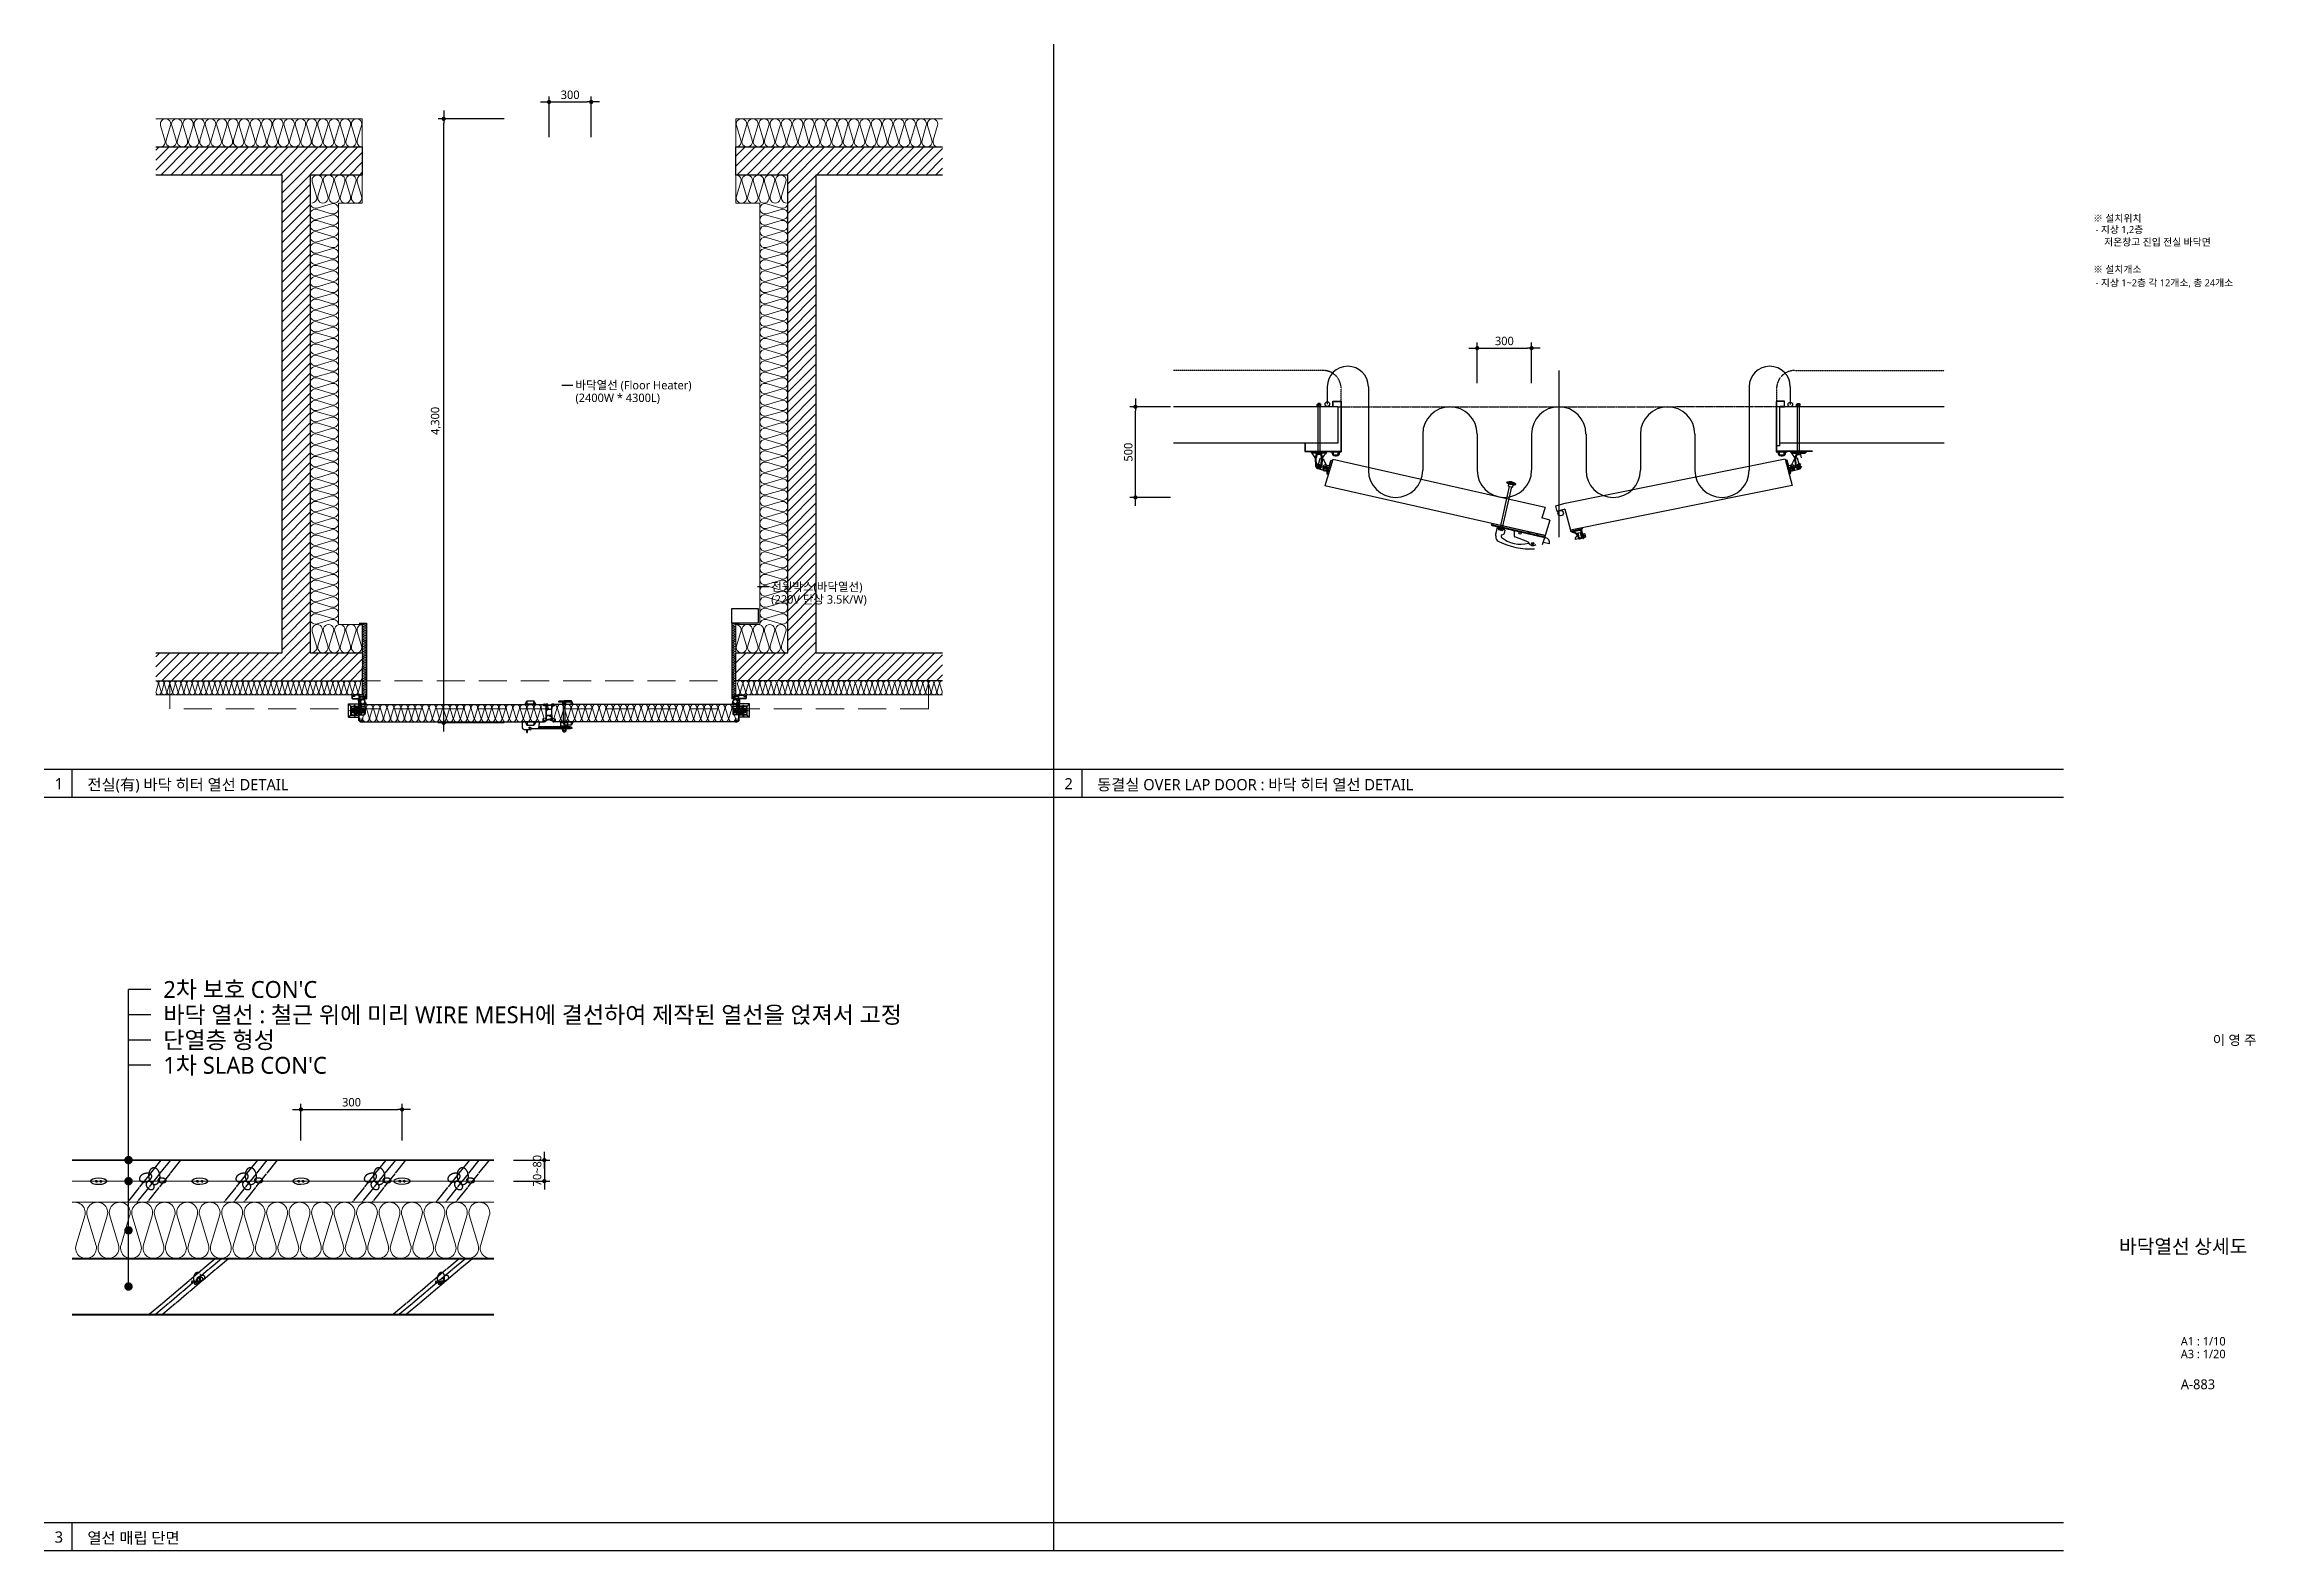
# Model space of a CAD drawing. Header units: millimetres. Extents: x 232323 to 272954, y -5343 to 8721.
# Drawn here: x 253179 to 261050, y 607 to 5969 of the extents above; entities that cross this region are included whole.
import ezdxf
from ezdxf.enums import TextEntityAlignment as Align

# ---------------------------------------------------------------- set-up
doc = ezdxf.new("R2010")
doc.units = ezdxf.units.MM
doc.header["$MEASUREMENT"] = 0
for name, pattern in [('CEN', [62, 60, -1, 0, -1]), ('HID', [2, 1.1, -0.9]), ('HIDDEN', [0.375, 0.25, -0.125])]:
    doc.linetypes.add(name, pattern=pattern)
doc.layers.get('0').update_dxf_attribs({"linetype": 'CONTINUOUS'})
for name, color, linetype, lineweight in [('A-BORD-TEXT', 3, 'CONTINUOUS', 25), ('A-CNTL', 1, 'CEN', 15), ('A-CONC-LIN1', 2, 'CONTINUOUS', 40), ('A-CONC-LIN2', 7, 'CONTINUOUS', 25), ('A-DIMS', 7, 'CONTINUOUS', 25), ('A-DWXM-DOOR', 4, 'CONTINUOUS', 25), ('A-MKXS-LEAD', 7, 'CONTINUOUS', 25), ('A-MKXS-TEXT1', 3, 'CONTINUOUS', 25), ('A-MKXX-NAME', 3, 'CONTINUOUS', 25), ('A-WAXM-BLOC', 3, 'CONTINUOUS', 25), ('A-XXXX-HATC', 8, 'CONTINUOUS', 18), ('A-XXXX-HID', 8, 'HIDDEN', 18), ('A-XXXX-INSL2', 8, 'CONTINUOUS', 18), ('A-XXXX-TABL', 7, 'CONTINUOUS', 25), ('A-XXXX-TXT2', 3, 'CONTINUOUS', 25)]:
    doc.layers.add(name, color=color, linetype=linetype, lineweight=lineweight)
for name, color, linetype in [('A-CONC-SOLD', 253, 'CEN'), ('ETC', 6, 'CONTINUOUS'), ('HAT', 5, 'CONTINUOUS'), ('PL', 7, 'CONTINUOUS'), ('WAL', 3, 'CONTINUOUS'), ('걸레받이', 9, 'HIDDEN'), ('방열도어', 8, 'CONTINUOUS')]:
    doc.layers.add(name, color=color, linetype=linetype)
doc.styles.add('HY울릉도L', font='')
doc.styles.add('맑은고딕', font='malgun.ttf')
doc.styles.get('HY울릉도L').set_extended_font_data('HYwulM')
doc.dimstyles.new('CDIM', dxfattribs={"dimtxt": 3, "dimasz": 1.5, "dimexe": 2, "dimexo": 1, "dimgap": 1, "dimtad": 1, "dimdec": 0, "dimrnd": 0.5, "dimzin": 0, "dimdsep": 32, "dimlunit": 6, "dimtxsty": 'HY울릉도L', "dimblk1": '_CIDOT', "dimblk2": '_CIDOT', "dimsah": 1, "dimcen": 5.5, "dimclrd": 2, "dimclre": 2, "dimclrt": 7, "dimadec": 0, "dimazin": 0, "dimtfac": 1, "dimtdec": 0, "dimtix": 1, "dimtmove": 2, "dimatfit": 1, "dimldrblk": '_CIDOT', "dimfxl": 1, "dimtolj": 1, "dimtzin": 0, "dimlwd": -1, "dimarcsym": 0})

msp = doc.modelspace()

# ---------------------------------------------------------------- texts
at = {"layer": 'A-BORD-TEXT', "style": '맑은고딕'}
msp.add_text('이 영 주', height=35, dxfattribs=at).set_placement((261052.7, 2407.3), align=Align.RIGHT)
msp.add_text('바닥열선 상세도', height=50, dxfattribs=at).set_placement((260791.9, 1690.3), align=Align.MIDDLE_CENTER)
for s, height, p in [('A1 : 1/10', 30, (260783.3, 1337.7)), ('A3 : 1/20', 30, (260783.3, 1292.4)), ('A-883', 35, (260783.3, 1182))]:
    msp.add_text(s, height=height, dxfattribs=at).set_placement(p)
at = {"layer": 'A-MKXS-TEXT1', "style": '맑은고딕'}
for s, p in [("2차 보호 CON'C", (253602.7, 2604.8)), ('단열층 형성', (253602.7, 2424.8)), ("1차 SLAB CON'C", (253602.7, 2334.8))]:
    msp.add_text(s, height=60, dxfattribs=at).set_placement(p, align=Align.MIDDLE_LEFT)
at = {"layer": 'A-MKXS-TEXT1', "color": 1, "style": '맑은고딕'}
msp.add_text('바닥 열선 : 철근 위에 미리 WIRE MESH에 결선하여 제작된 열선을 얹져서 고정', height=60, dxfattribs=at).set_placement((253602.7, 2514.8), align=Align.MIDDLE_LEFT)
at = {"layer": 'A-MKXX-NAME', "style": '맑은고딕'}
for s, p in [('※ 설치위치', (260471.3, 5337)), (' - 지상 1,2층', (260471.3, 5297)), ('저온창고 진입 전실 바닥면', (260510.4, 5252.3)), ('※ 설치개소', (260471.3, 5155.3)), (' - 지상 1~2층 각 12개소, 총 24개소', (260471.3, 5107.4))]:
    msp.add_text(s, height=25, dxfattribs=at).set_placement(p)
at = {"layer": 'A-XXXX-TXT2', "style": '맑은고딕'}
for s, p in [('(2400W * 4300L)', (255069.5, 4710.6)), ('바닥열선 (Floor Heater)', (255069.5, 4755.6)), ('전원박스(바닥열선)', (255766.5, 4038)), ('(220V 단상 3.5K/W)', (255766.5, 3993))]:
    msp.add_text(s, height=30, dxfattribs=at).set_placement(p, align=Align.MIDDLE_LEFT)
for s, p in [('1', (253231, 3336.9)), ('2', (256824.8, 3336.9)), ('3', (253231, 655.9))]:
    msp.add_text(s, height=40, dxfattribs=at).set_placement(p, align=Align.MIDDLE_CENTER)
for s, p in [('전실(有) 바닥 히터 열선 DETAIL', (253332.4, 3313.8)), ('동결실 OVER LAP DOOR : 바닥 히터 열선 DETAIL', (256926.2, 3313.8)), ('열선 매립 단면', (253332.4, 632.8))]:
    msp.add_text(s, height=40, dxfattribs=at).set_placement(p)

# ---------------------------------------------------------------- blocks, each defined once
blk = doc.blocks.new('A$C788834AB')
at = {"color": 1}
blk.add_lwpolyline([(11, 4), (4, 8), (-2, 4), (-2, -4), (4, -8), (11, -4)], close=True, dxfattribs=at)
for radius in [9.75, 4.5, 3.8]:
    blk.add_circle((4, 0), radius, dxfattribs=at)
blk = doc.blocks.new('rubber bk')
at = {"color": 7}
for p, q in [((1933006, 129232), (1933006, 129222)), ((1933006, 129222), (1933008, 129222)), ((1933007, 129233), (1933008, 129233)), ((1933008, 129232), (1933008, 129233)), ((1933011, 129232), (1933008, 129232)), ((1933008, 129226), (1933008, 129229)), ((1933008, 129223), (1933008, 129222)), ((1933008, 129223), (1933050, 129223)), ((1933009, 129229), (1933011, 129229)), ((1933017, 129225), (1933009, 129225)), ((1933011, 129232), (1933011, 129229)), ((1933014, 129232), (1933014, 129229)), ((1933019, 129232), (1933014, 129232)), ((1933014, 129229), (1933017, 129229)), ((1933018, 129229), (1933018, 129226)), ((1933020, 129231), (1933020, 129226)), ((1933036, 129225), (1933021, 129225)), ((1933037, 129226), (1933037, 129231)), ((1933043, 129232), (1933038, 129232)), ((1933040, 129229), (1933040, 129226)), ((1933043, 129229), (1933040, 129229)), ((1933049, 129225), (1933040, 129225)), ((1933043, 129232), (1933043, 129229)), ((1933046, 129229), (1933046, 129232)), ((1933046, 129232), (1933049, 129232)), ((1933049, 129229), (1933046, 129229)), ((1933046, 129229), (1933048, 129229)), ((1933049, 129232), (1933049, 129233)), ((1933049, 129226), (1933049, 129229)), ((1933057, 129233), (1933050, 129233)), ((1933050, 129223), (1933050, 129222)), ((1933050, 129222), (1933057, 129222)), ((1933052, 129224), (1933052, 129231)), ((1933052, 129231), (1933054, 129231)), ((1933054, 129224), (1933052, 129224)), ((1933054, 129231), (1933054, 129229)), ((1933056, 129229), (1933054, 129229)), ((1933056, 129226), (1933054, 129226)), ((1933054, 129224), (1933054, 129226)), ((1933057, 129233), (1933057, 129229)), ((1933057, 129222), (1933057, 129226))]:
    blk.add_line(p, q, dxfattribs=at)
for centre, radius, start, end in [((1933007, 129232), 1, 90, 180), ((1933009, 129229), 0.5, 90, 180), ((1933009, 129226), 0.5, 180, 270), ((1933017, 129229), 0.5, 0, 90), ((1933017, 129226), 0.5, 270, 0), ((1933019, 129231), 1, 0, 90), ((1933021, 129226), 1, 180, 270), ((1933036, 129226), 1, 270, 0), ((1933038, 129231), 1, 90, 180), ((1933040, 129229), 0.5, 90, 180), ((1933040, 129226), 0.5, 180, 270), ((1933050, 129233), 0.5, 90, 180), ((1933049, 129229), 0.5, 0, 90), ((1933049, 129226), 0.5, 270, 0), ((1933054, 129229), 0.3, 180, 270), ((1933054, 129226), 0.3, 90, 180), ((1933056, 129229), 0.3, 270, 0), ((1933056, 129226), 0.3, 0, 90)]:
    blk.add_arc(centre, radius, start, end, dxfattribs=at)
blk = doc.blocks.new('A$C286469B9')
at = {"color": 8}
for p, q in [((-38, 25), (38, 25)), ((-38, 25), (-25, 0)), ((-27, 25), (-21, 0)), ((26, 0), (-25, 0)), ((-24, 0), (-24, 0)), ((24, 0), (-24, 0)), ((27, 25), (22, 0)), ((24, 0), (24, 0)), ((38, 25), (26, 0))]:
    blk.add_line(p, q, dxfattribs=at)
blk = doc.blocks.new('A$C6EF052FC')
at = {"color": 8}
for p, q in [((-34, 54), (-33, 12)), ((-32, 56), (86, 56)), ((-20, 0), (28, 0)), ((0, -22), (0, 0)), ((5, -22), (5, 0)), ((33, 5), (32, 2)), ((310, 5), (34, 5)), ((37, 7), (73, 7)), ((321, 8), (78, 8)), ((88, 54), (86, 19)), ((310, 18), (86, 18)), ((321, 15), (86, 15)), ((310, 18), (311, 15)), ((310, 5), (311, 8)), ((321, 15), (321, 8)), ((0, -22), (5, -22))]:
    blk.add_line(p, q, dxfattribs=at)
for radius in [5.4, 3]:
    blk.add_circle((21, 12), radius, dxfattribs=at)
for centre, radius, start, end in [((-32, 54), 2, 90, 182.3008), ((-20, 13), 13, 182.3008, 270), ((28, 4), 4, 270, 330.2551), ((37, 3), 4, 90, 150.2551), ((73, 20), 13, 270, 357.3709), ((86, 54), 2, 357.3709, 90)]:
    blk.add_arc(centre, radius, start, end, dxfattribs=at)
blk = doc.blocks.new('_CIDOT')
at = {"color": 0, "linetype": 'ByBlock'}
blk.add_line((2, 0), (-1, 0), dxfattribs=at)
at = {"color": 0, "linetype": 'ByBlock', "const_width": 0.5}
blk.add_lwpolyline([(-0.25, 0, 1), (0.25, 0, 1)], format="xyb", close=True, dxfattribs=at)
blk = doc.blocks.new('*D87')
at = {"layer": 'A-DIMS', "lineweight": -2, "transparency": 16777216}
for p, q in [((254815.7, 5703.5), (254580.7, 5703.5)), ((254815.7, 3553.5), (254580.7, 3553.5))]:
    blk.add_line(p, q, dxfattribs=at)
at = {"layer": 'A-DIMS', "transparency": 16777216}
blk.add_line((254600.7, 3568.5), (254600.7, 5688.5), dxfattribs=at)
at = {"layer": 'A-DIMS', "transparency": 16777216, "xscale": 15, "yscale": 15, "zscale": 15}
for p, rotation in [((254600.7, 5703.5), 90), ((254600.7, 3553.5), 270)]:
    blk.add_blockref('_CIDOT', p, dxfattribs=dict(at, rotation=rotation))
at = {"layer": 'A-DIMS', "color": 3, "transparency": 16777216, "insert": (254572.7, 4628.5), "char_height": 30, "attachment_point": 5, "rotation": 90, "style": '맑은고딕'}
blk.add_mtext('\\A1;4,300', dxfattribs=at)
blk = doc.blocks.new('*D88')
at = {"layer": 'A-DIMS', "lineweight": -2, "transparency": 16777216}
for p, q in [((254975.7, 5638.5), (254975.7, 5783.5)), ((255125.7, 5638.5), (255125.7, 5783.5))]:
    blk.add_line(p, q, dxfattribs=at)
at = {"layer": 'A-DIMS', "transparency": 16777216}
blk.add_line((254990.7, 5763.5), (255110.7, 5763.5), dxfattribs=at)
at = {"layer": 'A-DIMS', "transparency": 16777216, "xscale": 15, "yscale": 15, "zscale": 15, "rotation": 180}
blk.add_blockref('_CIDOT', (254975.7, 5763.5), dxfattribs=at)
at = {"layer": 'A-DIMS', "transparency": 16777216, "xscale": 15, "yscale": 15, "zscale": 15}
blk.add_blockref('_CIDOT', (255125.7, 5763.5), dxfattribs=at)
at = {"layer": 'A-DIMS', "color": 3, "transparency": 16777216, "insert": (255050.7, 5789), "char_height": 30, "attachment_point": 5, "style": '맑은고딕'}
blk.add_mtext('\\A1;300', dxfattribs=at)
blk = doc.blocks.new('*D89')
at = {"layer": 'A-DIMS', "lineweight": -2, "transparency": 16777216}
for p, q in [((254848.8, 1997.5), (254978.8, 1997.5)), ((254848.8, 1922.5), (254978.8, 1922.5))]:
    blk.add_line(p, q, dxfattribs=at)
at = {"layer": 'A-DIMS', "transparency": 16777216}
for p, q in [((254958.8, 2012.5), (254958.8, 2027.5)), ((254958.8, 1997.5), (254958.8, 1922.5)), ((254958.8, 1907.5), (254958.8, 1892.5))]:
    blk.add_line(p, q, dxfattribs=at)
at = {"layer": 'A-DIMS', "transparency": 16777216, "xscale": 15, "yscale": 15, "zscale": 15}
for p, rotation in [((254958.8, 1997.5), 270), ((254958.8, 1922.5), 90)]:
    blk.add_blockref('_CIDOT', p, dxfattribs=dict(at, rotation=rotation))
at = {"layer": 'A-DIMS', "color": 3, "transparency": 16777216, "insert": (254933.3, 1960), "char_height": 30, "attachment_point": 5, "rotation": 90, "style": '맑은고딕'}
blk.add_mtext('\\A1;70~80', dxfattribs=at)
blk = doc.blocks.new('*D90')
at = {"layer": 'A-DIMS', "lineweight": -2, "transparency": 16777216}
for p, q in [((254092.6, 2067.5), (254092.6, 2197.8)), ((254452.6, 2067.8), (254452.6, 2197.8))]:
    blk.add_line(p, q, dxfattribs=at)
at = {"layer": 'A-DIMS', "transparency": 16777216}
blk.add_line((254107.6, 2177.8), (254437.6, 2177.8), dxfattribs=at)
at = {"layer": 'A-DIMS', "transparency": 16777216, "xscale": 15, "yscale": 15, "zscale": 15, "rotation": 180}
blk.add_blockref('_CIDOT', (254092.6, 2177.8), dxfattribs=at)
at = {"layer": 'A-DIMS', "transparency": 16777216, "xscale": 15, "yscale": 15, "zscale": 15}
blk.add_blockref('_CIDOT', (254452.6, 2177.8), dxfattribs=at)
at = {"layer": 'A-DIMS', "color": 3, "transparency": 16777216, "insert": (254272.6, 2203.3), "char_height": 30, "attachment_point": 5, "style": '맑은고딕'}
blk.add_mtext('\\A1;300', dxfattribs=at)
blk = doc.blocks.new('*D91')
at = {"layer": 'A-DIMS', "lineweight": -2, "transparency": 16777216}
for p, q in [((258279, 4762.4), (258279, 4907.4)), ((258472.6, 4762.4), (258472.6, 4907.4))]:
    blk.add_line(p, q, dxfattribs=at)
at = {"layer": 'A-DIMS', "transparency": 16777216}
blk.add_line((258294, 4887.4), (258457.6, 4887.4), dxfattribs=at)
at = {"layer": 'A-DIMS', "transparency": 16777216, "xscale": 15, "yscale": 15, "zscale": 15, "rotation": 180}
blk.add_blockref('_CIDOT', (258279, 4887.4), dxfattribs=at)
at = {"layer": 'A-DIMS', "transparency": 16777216, "xscale": 15, "yscale": 15, "zscale": 15}
blk.add_blockref('_CIDOT', (258472.6, 4887.4), dxfattribs=at)
at = {"layer": 'A-DIMS', "color": 3, "transparency": 16777216, "insert": (258375.8, 4912.9), "char_height": 30, "attachment_point": 5, "style": '맑은고딕'}
blk.add_mtext('\\A1;300', dxfattribs=at)
blk = doc.blocks.new('*D92')
at = {"layer": 'A-DIMS', "lineweight": -2, "transparency": 16777216}
for p, q in [((257187.7, 4678.7), (257042.7, 4678.7)), ((257187.7, 4356), (257042.7, 4356))]:
    blk.add_line(p, q, dxfattribs=at)
at = {"layer": 'A-DIMS', "transparency": 16777216}
blk.add_line((257062.7, 4371), (257062.7, 4663.7), dxfattribs=at)
at = {"layer": 'A-DIMS', "transparency": 16777216, "xscale": 15, "yscale": 15, "zscale": 15}
for p, rotation in [((257062.7, 4678.7), 90), ((257062.7, 4356), 270)]:
    blk.add_blockref('_CIDOT', p, dxfattribs=dict(at, rotation=rotation))
at = {"layer": 'A-DIMS', "color": 3, "transparency": 16777216, "insert": (257037.2, 4517.3), "char_height": 30, "attachment_point": 5, "rotation": 90, "style": '맑은고딕'}
blk.add_mtext('\\A1;500', dxfattribs=at)

# ---------------------------------------------------------------- dimensions: what is measured, and where the dimension line sits
at = {"layer": 'A-DIMS'}
for base, p1, p2, angle, text, picture, middle in [((255125.7, 5763.5), (254975.7, 5628.5), (255125.7, 5628.5), 180, '300', '*D88', (255050.7, 5789)), ((254600.7, 5703.5), (254825.7, 3553.5), (254825.7, 5703.5), 270, '4,300', '*D87', (254572.7, 4628.5)), ((258472.6, 4887.4), (258279, 4752.4), (258472.6, 4752.4), 180, '300', '*D91', (258375.8, 4912.9)), ((257062.7, 4678.7), (257197.7, 4356), (257197.7, 4678.7), 270, '500', '*D92', (257037.2, 4517.3)), ((254452.6, 2177.8), (254092.6, 2057.5), (254452.6, 2057.8), 180, '300', '*D90', (254272.6, 2203.3)), ((254958.8, 1922.5), (254838.8, 1997.5), (254838.8, 1922.5), 90, '70~80', '*D89', (254933.3, 1960))]:
    dim = msp.add_linear_dim(base=base, p1=p1, p2=p2, angle=angle, text=text, dimstyle='CDIM', override={"dimscale": 10, "dimtxsty": '맑은고딕', "dimclrd": 256, "dimclre": 256, "dimclrt": 3}, dxfattribs=at)
    dim.commit()
    dim.dimension.update_dxf_attribs({"geometry": picture, "text_midpoint": middle})

# ---------------------------------------------------------------- hatches: boundary and pattern name
at = {"layer": 'A-XXXX-HATC'}
h = msp.add_hatch(dxfattribs=at)
h.set_pattern_fill('ANSI31', color=9, scale=200)
h.set_pattern_definition([(45, (137214.035, 5301.455), (-17.6776695, 17.6776695), [])])
h.paths.add_polyline_path([(254310.7, 5503.5), (254310.7, 5603.5), (253575.7, 5603.5), (253575.7, 5503.5), (254025.7, 5503.5), (254025.7, 3803.5), (253575.7, 3803.5), (253575.7, 3703.5), (254310.7, 3703.5), (254310.7, 3803.5), (254125.7, 3803.5), (254125.7, 5503.5)])
h.paths.add_polyline_path([(255640.7, 5603.5), (255640.7, 5503.5), (255825.7, 5503.5), (255825.7, 3803.5), (255640.7, 3803.5), (255640.7, 3703.5), (256375.7, 3703.5), (256375.7, 3803.5), (255925.7, 3803.5), (255925.7, 5503.5), (256375.7, 5503.5), (256375.7, 5603.5)])
at = {"layer": '방열도어', "ltscale": 0.5}
h = msp.add_hatch(dxfattribs=at)
h.set_pattern_fill('ANSI32', color=1)
h.set_pattern_definition([(45, (-1788598.09616, -160105.3903), (-0.265165042945, 0.265165042945), []), (45, (-1788597.9194, -160105.3903), (-0.265165042945, 0.265165042945), [])])
edge = h.paths.add_edge_path()
edge.add_arc((253364.6, 1922.1), 3, 0, 360)
h = msp.add_hatch(dxfattribs=at)
h.set_pattern_fill('ANSI32', color=1)
h.set_pattern_definition([(45, (-1788582.09616, -160105.3903), (-0.265165042945, 0.265165042945), []), (45, (-1788581.9194, -160105.3903), (-0.265165042945, 0.265165042945), [])])
edge = h.paths.add_edge_path()
edge.add_arc((253380.6, 1922.1), 3, 0, 360)
h = msp.add_hatch(dxfattribs=at)
h.set_pattern_fill('ANSI32', color=1)
h.set_pattern_definition([(45, (-1788238.09616, -160105.25308), (-0.265165042945, 0.265165042945), []), (45, (-1788237.9194, -160105.25308), (-0.265165042945, 0.265165042945), [])])
edge = h.paths.add_edge_path()
edge.add_arc((253724.6, 1922.3), 3, 0, 360)
h = msp.add_hatch(dxfattribs=at)
h.set_pattern_fill('ANSI32', color=1)
h.set_pattern_definition([(45, (-1788222.09616, -160105.25308), (-0.265165042945, 0.265165042945), []), (45, (-1788221.9194, -160105.25308), (-0.265165042945, 0.265165042945), [])])
edge = h.paths.add_edge_path()
edge.add_arc((253740.6, 1922.3), 3, 0, 360)
h = msp.add_hatch(dxfattribs=at)
h.set_pattern_fill('ANSI32', color=1)
h.set_pattern_definition([(45, (-1787878.09616, -160105.25308), (-0.265165042945, 0.265165042945), []), (45, (-1787877.9194, -160105.25308), (-0.265165042945, 0.265165042945), [])])
edge = h.paths.add_edge_path()
edge.add_arc((254084.6, 1922.3), 3, 0, 360)
h = msp.add_hatch(dxfattribs=at)
h.set_pattern_fill('ANSI32', color=1)
h.set_pattern_definition([(45, (-1787862.09616, -160105.25308), (-0.265165042945, 0.265165042945), []), (45, (-1787861.9194, -160105.25308), (-0.265165042945, 0.265165042945), [])])
edge = h.paths.add_edge_path()
edge.add_arc((254100.6, 1922.3), 3, 0, 360)
h = msp.add_hatch(dxfattribs=at)
h.set_pattern_fill('ANSI32', color=1)
h.set_pattern_definition([(45, (-1787518.09616, -160104.97866), (-0.265165042945, 0.265165042945), []), (45, (-1787517.9194, -160104.97866), (-0.265165042945, 0.265165042945), [])])
edge = h.paths.add_edge_path()
edge.add_arc((254444.6, 1922.5), 3, 0, 360)
h = msp.add_hatch(dxfattribs=at)
h.set_pattern_fill('ANSI32', color=1)
h.set_pattern_definition([(45, (-1787502.09616, -160104.97866), (-0.265165042945, 0.265165042945), []), (45, (-1787501.9194, -160104.97866), (-0.265165042945, 0.265165042945), [])])
edge = h.paths.add_edge_path()
edge.add_arc((254460.6, 1922.5), 3, 0, 360)

# ---------------------------------------------------------------- linework, layer by layer
for p, q in [((256772.6, 607), (256772.6, 5969)), ((260366.3, 3288), (253178.8, 3288)), ((254778.8, 1997.5), (253278.8, 1997.5))]:
    msp.add_line(p, q)
at = {"color": 9}
for p, q in [((254300.7, 3908), (254300.7, 3903.5)), ((254300.7, 3908), (254325.7, 3908)), ((254300.7, 3903.5), (254305.2, 3903.5)), ((254301, 3907.7), (254301, 3903.8)), ((254301, 3907.7), (254325.4, 3907.7)), ((254301, 3903.8), (254305.2, 3903.8)), ((254305.2, 3903.5), (254305.2, 3903.8)), ((254325.4, 3907.7), (254325.4, 3639.3)), ((254325.7, 3908), (254325.7, 3639)), ((255625.7, 3908), (255625.7, 3639)), ((255650.7, 3908), (255625.7, 3908)), ((255626, 3907.7), (255626, 3639.3)), ((255650.4, 3907.7), (255626, 3907.7)), ((255650.4, 3903.8), (255646.2, 3903.8)), ((255646.2, 3903.5), (255646.2, 3903.8)), ((255650.7, 3903.5), (255646.2, 3903.5)), ((255650.4, 3907.7), (255650.4, 3903.8)), ((255650.7, 3908), (255650.7, 3903.5)), ((254262.3, 3621.1), (254298.5, 3621.1)), ((254262.3, 3573.6), (254262.3, 3621.1)), ((254269.8, 3613.6), (254262.3, 3621.1)), ((254274, 3652.9), (254274, 3641.5)), ((254274.5, 3653.4), (254274.4, 3653.4)), ((254274.6, 3653.4), (254274.5, 3653.4)), ((254274.7, 3648.4), (254274.7, 3653.2)), ((254282.2, 3648.4), (254274.7, 3648.4)), ((254276, 3639.5), (254294.5, 3639.5)), ((254282.2, 3653.2), (254282.2, 3648.4)), ((254315.6, 3653.4), (254282.4, 3653.4)), ((254315.5, 3653.4), (254282.4, 3653.4)), ((254297.3, 3630), (254297.2, 3626)), ((254297.2, 3626), (254297.2, 3619.6)), ((254297.3, 3630), (254298.3, 3630)), ((254299.8, 3636.3), (254297.5, 3636.6)), ((254299.8, 3635.8), (254297.5, 3636.1)), ((254298.3, 3630), (254298.4, 3626)), ((254298.4, 3626), (254298.4, 3623.2)), ((254298.4, 3625.5), (254298.4, 3623.4)), ((254299.8, 3623.2), (254298.4, 3623.2)), ((254299.8, 3622.2), (254298.4, 3622.2)), ((254298.4, 3622.2), (254298.4, 3619.6)), ((254298.4, 3619.8), (254298.4, 3621.9)), ((254298.5, 3621.1), (254298.5, 3613.6)), ((254299.2, 3638), (254299.8, 3638)), ((254299.8, 3623.9), (254299.8, 3623.2)), ((254299.8, 3622.2), (254299.8, 3621.4)), ((254299.9, 3638.8), (254300.5, 3638.8)), ((254299.9, 3638.2), (254299.9, 3638.8)), ((254300.5, 3624.2), (254300, 3624.2)), ((254300.5, 3621.2), (254300, 3621.2)), ((254300.7, 3642.8), (254300.9, 3643)), ((254300.9, 3642.2), (254300.7, 3642.4)), ((254300.8, 3623.9), (254300.8, 3621.4)), ((254300.9, 3643.1), (254300.9, 3646.9)), ((254300.9, 3640.6), (254300.9, 3642.1)), ((254301.1, 3647.2), (254301.5, 3646.8)), ((254301.2, 3647.5), (254301.9, 3646.9)), ((254301.2, 3647.4), (254301.8, 3646.8)), ((254301.3, 3647.6), (254302, 3647)), ((254303.8, 3630.5), (254301.4, 3639)), ((254301.5, 3647.7), (254302.1, 3647.1)), ((254301.7, 3647.7), (254302.1, 3647.3)), ((254304.2, 3631.5), (254302.1, 3639.2)), ((254302.4, 3647.1), (254302.4, 3646.6)), ((254302.5, 3621.7), (254302.5, 3622.2)), ((254302.6, 3646.4), (254305.9, 3646.4)), ((254303.8, 3622.5), (254302.8, 3622.5)), ((254306.3, 3621.5), (254302.8, 3621.5)), ((254303.8, 3622.5), (254303.8, 3630.5)), ((254304.5, 3622.5), (254304.5, 3630.3)), ((254306.3, 3622.5), (254304.5, 3622.5)), ((254306.1, 3646.9), (254309.8, 3646.9)), ((254306.1, 3646.6), (254306.1, 3646.9)), ((254306.1, 3646.9), (254309.8, 3646.9)), ((254306.5, 3621.7), (254306.5, 3622.2)), ((254309.8, 3646.9), (254309.8, 3646.6)), ((254310.1, 3646.4), (254313.3, 3646.4)), ((254310.1, 3636.2), (254311.4, 3638.2)), ((254310.8, 3636.3), (254311.8, 3638)), ((254314.3, 3636.3), (254313.3, 3638)), ((254313.6, 3646.6), (254313.6, 3647.1)), ((254315, 3636.2), (254313.7, 3638.2)), ((254314.2, 3647.7), (254313.8, 3647.3)), ((254314.4, 3647.7), (254313.8, 3647.1)), ((254314.6, 3647.6), (254313.9, 3647)), ((254314.7, 3647.5), (254314, 3646.9)), ((254314.8, 3647.4), (254314.2, 3646.8)), ((254314.8, 3647.2), (254314.4, 3646.8)), ((254314.9, 3646.9), (254314.9, 3643.1)), ((254314.9, 3642.1), (254314.9, 3640.6)), ((254315, 3643), (254315.2, 3642.8)), ((254315.2, 3642.4), (254315, 3642.2)), ((254315, 3640.5), (254315.3, 3638.9)), ((254315.4, 3638.8), (254315.9, 3638.8)), ((254315.7, 3648.4), (254315.7, 3653.2)), ((254323.2, 3648.4), (254315.7, 3648.4)), ((254315.9, 3638.8), (254315.9, 3638.2)), ((254316.1, 3638), (254316.7, 3638)), ((254318.5, 3621.7), (254318.5, 3622.2)), ((254318.8, 3622.5), (254320.5, 3622.5)), ((254318.8, 3621.5), (254322.3, 3621.5)), ((254320.5, 3639.5), (254320.5, 3643)), ((254320.5, 3643), (254323.2, 3643)), ((254320.5, 3622.5), (254320.5, 3630.3)), ((254321.3, 3622.5), (254321.3, 3630.5)), ((254321.3, 3622.5), (254322.3, 3622.5)), ((254321.7, 3643), (254321.7, 3639)), ((254321.7, 3643), (254322, 3643)), ((254321.7, 3639), (254325.7, 3639)), ((254322, 3643), (254322, 3639.3)), ((254322, 3639.3), (254325.4, 3639.3)), ((254322.5, 3621.7), (254322.5, 3622.2)), ((254323.2, 3653.2), (254323.2, 3648.4)), ((254323.2, 3643), (254323.2, 3640.1)), ((254323.2, 3639.9), (254323.2, 3639.9)), ((254323.2, 3639.9), (254323.2, 3639.9)), ((254323.8, 3653.4), (254323.3, 3653.4)), ((254323.3, 3639.9), (254323.7, 3639.9)), ((254323.8, 3653.4), (254323.4, 3653.4)), ((254323.8, 3639.9), (254323.9, 3639.9)), ((254323.9, 3653.4), (254324, 3653.4)), ((254323.9, 3653.3), (254323.9, 3653.4)), ((254323.9, 3653.4), (254323.9, 3653.4)), ((254323.9, 3640.1), (254324, 3653.2)), ((254323.9, 3639.9), (254323.9, 3640)), ((254324, 3653.3), (254324, 3653.4)), ((255009.9, 3627.2), (255009.9, 3630.5)), ((255050.1, 3627.2), (255009.9, 3627.2)), ((255044.2, 3631.5), (255015.8, 3631.5)), ((255021.7, 3630.5), (255021.7, 3627.2)), ((255025.1, 3619.8), (255025, 3627.2)), ((255034.9, 3619.8), (255035.1, 3627.2)), ((255038.3, 3630.5), (255038.3, 3627.2)), ((255050.1, 3627.2), (255050.1, 3630.5)), ((255629.7, 3639), (255625.7, 3639)), ((255629.4, 3639.3), (255626, 3639.3)), ((255626.8, 3625), (255626.8, 3619.8)), ((255627.3, 3625.5), (255628.1, 3625.5)), ((255627.4, 3653.3), (255627.4, 3653.4)), ((255627.5, 3653.4), (255627.4, 3653.4)), ((255627.5, 3640.1), (255627.4, 3653.2)), ((255627.5, 3639.9), (255627.5, 3640)), ((255627.5, 3639.9), (255627.5, 3639.9)), ((255627.6, 3653.4), (255628, 3653.4)), ((255628.1, 3639.9), (255627.7, 3639.9)), ((255628.1, 3624.7), (255628.1, 3625.5)), ((255629.7, 3624.7), (255628.1, 3624.7)), ((255628.1, 3621.6), (255628.1, 3623.2)), ((255628.2, 3653.2), (255628.2, 3648.4)), ((255628.2, 3648.4), (255635.7, 3648.4)), ((255628.2, 3643), (255628.2, 3640.1)), ((255630.9, 3643), (255628.2, 3643)), ((255628.2, 3639.9), (255628.2, 3639.9)), ((255628.2, 3639.9), (255628.2, 3639.9)), ((255628.3, 3623.5), (255629.7, 3623.5)), ((255628.3, 3621.7), (255628.3, 3622.2)), ((255632.6, 3621.3), (255628.3, 3621.3)), ((255629.6, 3622.5), (255628.6, 3622.5)), ((255632.1, 3621.5), (255628.6, 3621.5)), ((255629.4, 3643), (255629.4, 3639.3)), ((255629.7, 3643), (255629.4, 3643)), ((255629.6, 3622.5), (255629.6, 3630.5)), ((255629.7, 3643), (255629.7, 3639)), ((255629.7, 3624.7), (255629.7, 3623.5)), ((255630.3, 3622.5), (255630.3, 3630.3)), ((255632.1, 3622.5), (255630.3, 3622.5)), ((255630.9, 3639.5), (255630.9, 3643)), ((255631.2, 3624.7), (255631.2, 3623.5)), ((255633.6, 3624.7), (255631.2, 3624.7)), ((255631.2, 3623.5), (255632.6, 3623.5)), ((255632.3, 3621.7), (255632.3, 3622.2)), ((255632.9, 3623.2), (255632.9, 3621.6)), ((255634.1, 3624.2), (255634.1, 3621.8)), ((255642, 3621.3), (255634.6, 3621.3)), ((255635.3, 3638), (255634.7, 3638)), ((255635.4, 3638.8), (255635.4, 3638.2)), ((255636, 3638.8), (255635.4, 3638.8)), ((255635.7, 3648.4), (255635.7, 3653.2)), ((255635.8, 3653.4), (255669, 3653.4)), ((255635.9, 3636.2), (255637.2, 3638.2)), ((255636.4, 3640.5), (255636.1, 3638.9)), ((255636.4, 3643), (255636.2, 3642.8)), ((255636.2, 3642.4), (255636.4, 3642.2)), ((255636.4, 3646.9), (255636.4, 3643.1)), ((255636.4, 3642.1), (255636.4, 3640.6)), ((255636.6, 3647.4), (255637.2, 3646.8)), ((255636.6, 3647.2), (255637, 3646.8)), ((255636.6, 3636.3), (255637.6, 3638)), ((255636.7, 3647.5), (255637.4, 3646.9)), ((255636.8, 3647.6), (255637.5, 3647)), ((255637, 3647.7), (255637.6, 3647.1)), ((255637.2, 3647.7), (255637.6, 3647.3)), ((255637.8, 3646.6), (255637.8, 3647.1)), ((255641.3, 3646.4), (255638.1, 3646.4)), ((255640.1, 3636.3), (255639.1, 3638)), ((255640.8, 3636.2), (255639.5, 3638.2)), ((255641.6, 3646.9), (255641.6, 3646.6)), ((255645.3, 3646.9), (255641.6, 3646.9)), ((255645.3, 3646.9), (255641.6, 3646.9)), ((255642.5, 3621.8), (255642.5, 3624.2)), ((255645.4, 3624.7), (255643, 3624.7)), ((255643.8, 3623.2), (255643.8, 3621.6)), ((255645.4, 3623.5), (255644, 3623.5)), ((255648.3, 3621.3), (255644, 3621.3)), ((255644.3, 3621.7), (255644.3, 3622.2)), ((255644.6, 3622.5), (255646.3, 3622.5)), ((255644.6, 3621.5), (255648.1, 3621.5)), ((255645.3, 3646.6), (255645.3, 3646.9)), ((255645.4, 3624.7), (255645.4, 3623.5)), ((255648.8, 3646.4), (255645.5, 3646.4)), ((255646.3, 3622.5), (255646.3, 3630.3)), ((255646.6, 3631.5), (255648.8, 3639.2)), ((255646.9, 3623.5), (255646.9, 3624.7)), ((255646.9, 3624.7), (255648.6, 3624.7)), ((255648.3, 3623.5), (255646.9, 3623.5)), ((255647.1, 3630.5), (255649.5, 3639)), ((255647.1, 3622.5), (255647.1, 3630.5)), ((255647.1, 3623.5), (255648.1, 3623.5)), ((255647.1, 3622.5), (255648.1, 3622.5)), ((255648.3, 3621.7), (255648.3, 3622.2)), ((255648.6, 3624.7), (255648.6, 3625.2)), ((255648.6, 3621.6), (255648.6, 3623.2)), ((255652.3, 3625.5), (255648.8, 3625.5)), ((255649, 3647.1), (255649, 3646.6)), ((255649.9, 3647.7), (255649.3, 3647.1)), ((255649.7, 3647.7), (255649.3, 3647.3)), ((255650, 3647.6), (255649.4, 3647)), ((255650.2, 3647.5), (255649.5, 3646.9)), ((255650.2, 3647.4), (255649.6, 3646.8)), ((255650.2, 3647.2), (255649.8, 3646.8)), ((255649.8, 3620.8), (255649.8, 3624.5)), ((255649.8, 3624.5), (255651.1, 3624.5)), ((255651.1, 3620.8), (255649.8, 3620.8)), ((255650.1, 3623.9), (255650.1, 3621.4)), ((255650.3, 3624.2), (255650.8, 3624.2)), ((255650.3, 3621.2), (255650.8, 3621.2)), ((255650.4, 3643.1), (255650.4, 3646.9)), ((255650.4, 3640.6), (255650.4, 3642.1)), ((255650.7, 3642.8), (255650.5, 3643)), ((255650.5, 3642.2), (255650.7, 3642.4)), ((255651.4, 3638.8), (255650.9, 3638.8)), ((255651, 3636.3), (255653.4, 3636.6)), ((255651.1, 3635.8), (255653.4, 3636.1)), ((255651.1, 3624.5), (255651.1, 3623.4)), ((255651.1, 3623.9), (255651.1, 3623.2)), ((255651.1, 3623.2), (255652.4, 3623.2)), ((255651.1, 3622.2), (255651.1, 3621.4)), ((255651.1, 3622.2), (255652.4, 3622.2)), ((255651.1, 3620.8), (255651.1, 3621.9)), ((255652.2, 3623.3), (255651.2, 3623.3)), ((255652.2, 3622), (255651.2, 3622)), ((255651.4, 3638.2), (255651.4, 3638.8)), ((255652.2, 3638), (255651.6, 3638)), ((255652.3, 3625.5), (255652.3, 3623.4)), ((255652.3, 3619.8), (255652.3, 3621.9)), ((255688.6, 3621.1), (255652.3, 3621.1)), ((255652.3, 3621.1), (255652.3, 3613.6)), ((255652.6, 3630), (255652.4, 3626)), ((255652.4, 3626), (255652.4, 3623.2)), ((255652.4, 3625.5), (255652.4, 3623.4)), ((255652.4, 3622.2), (255652.4, 3619.6)), ((255652.4, 3619.8), (255652.4, 3621.9)), ((255653.6, 3630), (255652.6, 3630)), ((255653.6, 3630), (255653.7, 3626)), ((255653.7, 3626), (255653.7, 3619.6)), ((255675.4, 3639.5), (255656.9, 3639.5)), ((255669.2, 3653.2), (255669.2, 3648.4)), ((255669.2, 3648.4), (255676.7, 3648.4)), ((255676.7, 3648.4), (255676.7, 3653.2)), ((255676.8, 3653.4), (255676.9, 3653.4)), ((255677.4, 3652.9), (255677.4, 3641.5)), ((255681.1, 3613.6), (255688.6, 3621.1)), ((255688.6, 3573.6), (255688.6, 3621.1)), ((254269.8, 3581.1), (254262.3, 3573.6)), ((254262.3, 3573.6), (254298.5, 3573.6)), ((254269.8, 3581.1), (254269.8, 3613.6)), ((254269.8, 3613.6), (254298.5, 3613.6)), ((254269.8, 3581.1), (254298.5, 3581.1)), ((254271, 3607.2), (254271, 3587.2)), ((254274.5, 3602.2), (254274.5, 3592.2)), ((254276, 3612.2), (254316, 3612.2)), ((254276, 3582.2), (254316, 3582.2)), ((254277, 3590.4), (254277, 3604.1)), ((254279.5, 3602.2), (254279.5, 3592.2)), ((254293.4, 3593.9), (254293.3, 3593.4)), ((254295.8, 3593.5), (254295.8, 3592.2)), ((254296.2, 3593.5), (254296.3, 3592.2)), ((254297.4, 3619.3), (254298.2, 3619.3)), ((254298.5, 3615.7), (254298.5, 3619.6)), ((254298.5, 3569.3), (254298.5, 3614.4)), ((254298.5, 3573.6), (254298.5, 3581.1)), ((254298.5, 3562.4), (254298.5, 3568)), ((254303.5, 3557.2), (254298.6, 3562.2)), ((254298.7, 3593.9), (254298.7, 3593.4)), ((254298.8, 3619.8), (254300.5, 3619.8)), ((254300, 3615.5), (254298.8, 3615.5)), ((254300, 3614.7), (254298.8, 3614.7)), ((254300, 3569), (254298.8, 3569)), ((254300, 3568.2), (254298.8, 3568.2)), ((254299, 3620), (254299, 3619.7)), ((254299.5, 3616.9), (254299.5, 3618.6)), ((254299.5, 3570.5), (254299.5, 3613.2)), ((254299.5, 3562.8), (254299.5, 3566.7)), ((254303.9, 3558.2), (254299.6, 3562.6)), ((254299.8, 3618.8), (254300.5, 3618.8)), ((254300.8, 3618.7), (254300, 3618.3)), ((254300, 3618.3), (254300, 3618)), ((254300, 3618), (254305, 3618)), ((254300.5, 3618.8), (254300.5, 3619.8)), ((254300.5, 3613.1), (254300.5, 3612)), ((254300.5, 3612), (254301.5, 3612)), ((254300.5, 3570.6), (254300.5, 3571.6)), ((254300.5, 3571.6), (254301.5, 3571.6)), ((254300.8, 3619.5), (254300.8, 3618.7)), ((254301.5, 3619.4), (254303.5, 3619.4)), ((254301.5, 3619.4), (254301.5, 3618.7)), ((254301.5, 3618.7), (254303.5, 3618.7)), ((254301.5, 3613.1), (254301.5, 3612)), ((254301.5, 3570.6), (254301.5, 3571.6)), ((254303, 3615.6), (254304.8, 3615.6)), ((254303, 3614.6), (254307.8, 3614.6)), ((254303.5, 3619.4), (254303.5, 3618.7)), ((254303.6, 3616.6), (254303.6, 3617.6)), ((254305.1, 3617.6), (254303.6, 3617.6)), ((254305.1, 3616.6), (254303.6, 3616.6)), ((254303.6, 3557.1), (254305.8, 3557.1)), ((254304.2, 3616.6), (254303.8, 3616.2)), ((254304.4, 3616.5), (254303.8, 3616)), ((254304.5, 3616.5), (254303.9, 3615.8)), ((254304.6, 3616.4), (254304, 3615.7)), ((254304.7, 3616.2), (254304.1, 3615.6)), ((254304.1, 3558.1), (254304.8, 3558.1)), ((254304.3, 3619.5), (254304.3, 3618.7)), ((254305, 3618.3), (254304.3, 3618.7)), ((254304.7, 3616), (254304.3, 3615.6)), ((254304.6, 3618.8), (254304.6, 3619.8)), ((254304.6, 3619.8), (254305.8, 3619.8)), ((254304.6, 3618.8), (254304.8, 3618.8)), ((254305, 3618.3), (254305, 3618)), ((254305, 3558.4), (254305, 3562.1)), ((254305.1, 3617.6), (254305.1, 3618.6)), ((254305.1, 3615.8), (254305.1, 3616.6)), ((254307.8, 3562.3), (254305.3, 3562.3)), ((254306, 3620), (254306, 3619.7)), ((254307, 3561.3), (254306, 3561.3)), ((254306, 3557.4), (254306, 3561.3)), ((254306.1, 3619.6), (254306.1, 3615.6)), ((254307, 3615.6), (254306.1, 3615.6)), ((254307, 3615.6), (254307, 3619.2)), ((254307, 3558), (254307, 3561.3)), ((254307.3, 3619.4), (254310.5, 3619.4)), ((254311.3, 3557.7), (254307.3, 3557.7)), ((254308, 3614.8), (254308, 3618.2)), ((254308, 3559), (254308, 3562.1)), ((254308.3, 3618.4), (254310.5, 3618.4)), ((254310.3, 3558.7), (254308.3, 3558.7)), ((254309, 3566.8), (254309, 3567.8)), ((254309, 3567.8), (254311.3, 3567.8)), ((254309, 3566.8), (254310.3, 3566.8)), ((254310.5, 3619.4), (254310.5, 3618.4)), ((254310.5, 3566.6), (254310.5, 3559)), ((254311.5, 3567.6), (254311.5, 3558)), ((254312.5, 3602.2), (254312.5, 3592.2)), ((254315, 3590.4), (254315, 3604.1)), ((254317.5, 3602.2), (254317.5, 3592.2)), ((254321, 3607.2), (254321, 3587.2)), ((254953.9, 3567.6), (254953.9, 3558)), ((254956.4, 3567.8), (254954.1, 3567.8)), ((254954.1, 3557.7), (254958.1, 3557.7)), ((254958.1, 3619.4), (254954.9, 3619.4)), ((254954.9, 3619.4), (254954.9, 3618.4)), ((254957.1, 3618.4), (254954.9, 3618.4)), ((254954.9, 3566.6), (254954.9, 3559)), ((254956.4, 3566.8), (254955.1, 3566.8)), ((254955.1, 3558.7), (254957.1, 3558.7)), ((254956.4, 3566.8), (254956.4, 3567.8)), ((254957.4, 3614.8), (254957.4, 3618.2)), ((254957.4, 3559), (254957.4, 3562.1)), ((254962.4, 3614.6), (254957.6, 3614.6)), ((254957.6, 3562.3), (254960.1, 3562.3)), ((254958.4, 3615.6), (254958.4, 3619.2)), ((254958.4, 3615.6), (254959.3, 3615.6)), ((254958.4, 3558), (254958.4, 3561.3)), ((254958.4, 3561.3), (254959.4, 3561.3)), ((254959.3, 3619.6), (254959.3, 3615.6)), ((254959.4, 3620), (254959.4, 3619.7)), ((254959.4, 3557.4), (254959.4, 3561.3)), ((254960.8, 3619.8), (254959.6, 3619.8)), ((254961.8, 3557.1), (254959.6, 3557.1)), ((254960.3, 3617.6), (254960.3, 3618.6)), ((254960.3, 3617.6), (254961.8, 3617.6)), ((254960.3, 3615.8), (254960.3, 3616.6)), ((254960.3, 3616.6), (254961.8, 3616.6)), ((254960.4, 3618.3), (254961.1, 3618.7)), ((254960.4, 3618.3), (254960.4, 3618)), ((254965.4, 3618), (254960.4, 3618)), ((254960.4, 3558.4), (254960.4, 3562.1)), ((254960.8, 3618.8), (254960.6, 3618.8)), ((254962.4, 3615.6), (254960.6, 3615.6)), ((254961.3, 3558.1), (254960.6, 3558.1)), ((254960.8, 3618.8), (254960.8, 3619.8)), ((254961.1, 3619.5), (254961.1, 3618.7)), ((254961.5, 3558.2), (254965.8, 3562.6)), ((254961.8, 3616.6), (254961.8, 3617.6)), ((254963.9, 3619.4), (254961.9, 3619.4)), ((254961.9, 3619.4), (254961.9, 3618.7)), ((254963.9, 3618.7), (254961.9, 3618.7)), ((254961.9, 3557.2), (254966.8, 3562.2)), ((254963.9, 3619.4), (254963.9, 3618.7)), ((254963.9, 3613.1), (254963.9, 3612)), ((254964.9, 3612), (254963.9, 3612)), ((254963.9, 3570.6), (254963.9, 3571.6)), ((254964.9, 3571.6), (254963.9, 3571.6)), ((254964.6, 3619.5), (254964.6, 3618.7)), ((254964.6, 3618.7), (254965.4, 3618.3)), ((254966.6, 3619.8), (254964.9, 3619.8)), ((254964.9, 3618.8), (254964.9, 3619.8)), ((254965.6, 3618.8), (254964.9, 3618.8)), ((254964.9, 3613.1), (254964.9, 3612)), ((254964.9, 3570.6), (254964.9, 3571.6)), ((254965.4, 3618.3), (254965.4, 3618)), ((254965.4, 3615.5), (254966.6, 3615.5)), ((254965.4, 3614.7), (254966.6, 3614.7)), ((254965.4, 3569), (254966.6, 3569)), ((254965.4, 3568.2), (254966.6, 3568.2)), ((254965.9, 3616.9), (254965.9, 3618.6)), ((254965.9, 3570.5), (254965.9, 3613.2)), ((254965.9, 3562.8), (254965.9, 3566.7)), ((254966.4, 3620), (254966.4, 3619.7)), ((254966.9, 3615.7), (254966.9, 3619.6)), ((254966.9, 3569.3), (254966.9, 3614.4)), ((254966.9, 3562.4), (254966.9, 3568)), ((254968.5, 3619), (254968.5, 3615.5)), ((254970, 3619), (254968.5, 3619)), ((254970, 3615.5), (254968.5, 3615.5)), ((254968.5, 3600.6), (254968.5, 3604.1)), ((254970, 3604.1), (254968.5, 3604.1)), ((254970, 3600.6), (254968.5, 3600.6)), ((254970, 3619), (254970, 3617.8)), ((254970, 3617.8), (254979.6, 3617.8)), ((254970, 3616.8), (254970, 3615.5)), ((254970, 3616.8), (254979.6, 3616.8)), ((254970, 3602.9), (254970, 3604.1)), ((254970, 3602.9), (254979.6, 3602.9)), ((254970, 3600.6), (254970, 3601.9)), ((254970, 3601.9), (254979.6, 3601.9)), ((254981.7, 3580.1), (254972.2, 3580.1)), ((254981.7, 3579.1), (254972.2, 3579.1)), ((254981.7, 3565.2), (254972.2, 3565.2)), ((254981.7, 3564.2), (254972.2, 3564.2)), ((254981.7, 3581.4), (254981.7, 3580.1)), ((254981.7, 3581.4), (254983.2, 3581.4)), ((254981.7, 3579.1), (254981.7, 3577.9)), ((254981.7, 3577.9), (254983.2, 3577.9)), ((254981.7, 3565.2), (254981.7, 3566.5)), ((254981.7, 3566.5), (254983.2, 3566.5)), ((254981.7, 3563), (254981.7, 3564.2)), ((254981.7, 3563), (254983.2, 3563)), ((254983.2, 3581.4), (254983.2, 3577.9)), ((254983.2, 3563), (254983.2, 3566.5)), ((254984.9, 3615.7), (254984.9, 3619.6)), ((254984.9, 3569.3), (254984.9, 3614.4)), ((254984.9, 3562.4), (254984.9, 3568)), ((254989.8, 3557.2), (254984.9, 3562.2)), ((254985.1, 3619.8), (254986.9, 3619.8)), ((254986.3, 3615.5), (254985.1, 3615.5)), ((254986.3, 3614.7), (254985.1, 3614.7)), ((254986.3, 3569), (254985.1, 3569)), ((254986.3, 3568.2), (254985.1, 3568.2)), ((254985.4, 3620), (254985.4, 3619.7)), ((254985.9, 3616.9), (254985.9, 3618.6)), ((254985.9, 3570.5), (254985.9, 3613.2)), ((254985.9, 3562.8), (254985.9, 3566.7)), ((254990.3, 3558.2), (254985.9, 3562.6)), ((254986.1, 3618.8), (254986.9, 3618.8)), ((254987.1, 3618.7), (254986.4, 3618.3)), ((254986.4, 3618.3), (254986.4, 3618)), ((254986.4, 3618), (254991.4, 3618)), ((254986.9, 3618.8), (254986.9, 3619.8)), ((254986.9, 3613.1), (254986.9, 3612)), ((254986.9, 3612), (254987.9, 3612)), ((254986.9, 3570.6), (254986.9, 3571.6)), ((254986.9, 3571.6), (254987.9, 3571.6)), ((254987.1, 3619.5), (254987.1, 3618.7)), ((254987.9, 3619.4), (254989.9, 3619.4)), ((254987.9, 3619.4), (254987.9, 3618.7)), ((254987.9, 3618.7), (254989.9, 3618.7)), ((254987.9, 3613.1), (254987.9, 3612)), ((254987.9, 3570.6), (254987.9, 3571.6)), ((254989.3, 3615.6), (254991.2, 3615.6)), ((254989.3, 3614.6), (254994.1, 3614.6)), ((254989.9, 3619.4), (254989.9, 3618.7)), ((254989.9, 3616.6), (254989.9, 3617.6)), ((254991.4, 3617.6), (254989.9, 3617.6)), ((254991.4, 3616.6), (254989.9, 3616.6)), ((254990, 3557.1), (254992.1, 3557.1)), ((254990.4, 3558.1), (254991.1, 3558.1)), ((254990.6, 3619.5), (254990.6, 3618.7)), ((254991.4, 3618.3), (254990.6, 3618.7)), ((254990.9, 3618.8), (254990.9, 3619.8)), ((254990.9, 3619.8), (254992.2, 3619.8)), ((254990.9, 3618.8), (254991.2, 3618.8)), ((254991.4, 3617.6), (254991.4, 3618.6)), ((254991.4, 3618.3), (254991.4, 3618)), ((254991.4, 3615.8), (254991.4, 3616.6)), ((254991.4, 3558.4), (254991.4, 3562.1)), ((254994.1, 3562.3), (254991.6, 3562.3)), ((254992.4, 3620), (254992.4, 3619.7)), ((254992.4, 3619.6), (254992.4, 3615.6)), ((254993.4, 3615.6), (254992.4, 3615.6)), ((254993.4, 3561.3), (254992.4, 3561.3)), ((254992.4, 3557.4), (254992.4, 3561.3)), ((254993.4, 3615.6), (254993.4, 3619.2)), ((254993.4, 3558), (254993.4, 3561.3)), ((254993.6, 3619.4), (254996.9, 3619.4)), ((254997.6, 3557.7), (254993.6, 3557.7)), ((254994.4, 3614.8), (254994.4, 3618.2)), ((254994.4, 3559), (254994.4, 3562.1)), ((254994.6, 3618.4), (254996.9, 3618.4)), ((254996.6, 3558.7), (254994.6, 3558.7)), ((254995.4, 3566.8), (254995.4, 3567.8)), ((254995.4, 3567.8), (254997.6, 3567.8)), ((254995.4, 3566.8), (254996.6, 3566.8)), ((254996.9, 3619.4), (254996.9, 3618.4)), ((254996.9, 3566.6), (254996.9, 3559)), ((254997.9, 3567.6), (254997.9, 3558)), ((255042.4, 3558.1), (255017.6, 3558.1)), ((255017.8, 3554.2), (255017.6, 3558.1)), ((255018.1, 3541.7), (255017.8, 3554.2)), ((255042.3, 3554.2), (255017.8, 3554.2)), ((255034.9, 3619.8), (255025.1, 3619.8)), ((255027.2, 3558.1), (255027.2, 3619.8)), ((255032.9, 3558.1), (255032.9, 3619.8)), ((255041.9, 3541.7), (255042.3, 3554.2)), ((255042.3, 3554.2), (255042.4, 3558.1)), ((255626.8, 3619.8), (255627.8, 3619.8)), ((255627.8, 3620.1), (255627.8, 3619.8)), ((255627.8, 3620.1), (255648.8, 3620.1)), ((255629.8, 3607.2), (255629.8, 3587.2)), ((255633.3, 3602.2), (255633.3, 3592.2)), ((255674.8, 3612.2), (255634.8, 3612.2)), ((255674.8, 3582.2), (255634.8, 3582.2)), ((255635.8, 3590.4), (255635.8, 3604.1)), ((255638.3, 3602.2), (255638.3, 3592.2)), ((255639.3, 3567.6), (255639.3, 3558)), ((255641.8, 3567.8), (255639.6, 3567.8)), ((255639.6, 3557.7), (255643.6, 3557.7)), ((255643.6, 3619.4), (255640.3, 3619.4)), ((255640.3, 3619.4), (255640.3, 3618.4)), ((255642.6, 3618.4), (255640.3, 3618.4)), ((255640.3, 3566.6), (255640.3, 3559)), ((255641.8, 3566.8), (255640.6, 3566.8)), ((255640.6, 3558.7), (255642.6, 3558.7)), ((255641.8, 3566.8), (255641.8, 3567.8)), ((255642.8, 3614.8), (255642.8, 3618.2)), ((255642.8, 3559), (255642.8, 3562.1)), ((255647.9, 3614.6), (255643.1, 3614.6)), ((255643.1, 3562.3), (255645.6, 3562.3)), ((255643.8, 3615.6), (255643.8, 3619.2)), ((255643.8, 3615.6), (255644.8, 3615.6)), ((255643.8, 3558), (255643.8, 3561.3)), ((255643.8, 3561.3), (255644.8, 3561.3)), ((255644.8, 3620), (255644.8, 3619.7)), ((255644.8, 3619.6), (255644.8, 3615.6)), ((255644.8, 3557.4), (255644.8, 3561.3)), ((255646.3, 3619.8), (255645.1, 3619.8)), ((255647.2, 3557.1), (255645.1, 3557.1)), ((255646.6, 3618.7), (255645.8, 3618.3)), ((255645.8, 3617.6), (255645.8, 3618.6)), ((255645.8, 3618.3), (255645.8, 3618)), ((255645.8, 3618), (255650.8, 3618)), ((255645.8, 3617.6), (255647.3, 3617.6)), ((255645.8, 3615.8), (255645.8, 3616.6)), ((255645.8, 3616.6), (255647.3, 3616.6)), ((255645.8, 3558.4), (255645.8, 3562.1)), ((255646.3, 3618.8), (255646.1, 3618.8)), ((255646.1, 3616), (255646.5, 3615.6)), ((255647.9, 3615.6), (255646.1, 3615.6)), ((255646.8, 3558.1), (255646.1, 3558.1)), ((255646.2, 3616.4), (255646.9, 3615.7)), ((255646.2, 3616.2), (255646.8, 3615.6)), ((255646.3, 3618.8), (255646.3, 3619.8)), ((255646.3, 3616.5), (255647, 3615.8)), ((255646.5, 3616.5), (255647.1, 3616)), ((255646.6, 3619.5), (255646.6, 3618.7)), ((255646.7, 3616.6), (255647.1, 3616.2)), ((255647, 3558.2), (255651.3, 3562.6)), ((255647.3, 3619.4), (255649.3, 3619.4)), ((255647.3, 3619.4), (255647.3, 3618.7)), ((255647.3, 3618.7), (255649.3, 3618.7)), ((255647.3, 3616.6), (255647.3, 3617.6)), ((255647.4, 3557.2), (255652.3, 3562.2)), ((255648.8, 3620.1), (255648.8, 3619.8)), ((255648.8, 3619.8), (255652.3, 3619.8)), ((255649.3, 3619.4), (255649.3, 3618.7)), ((255649.3, 3613.1), (255649.3, 3612)), ((255650.3, 3612), (255649.3, 3612)), ((255649.3, 3570.6), (255649.3, 3571.6)), ((255650.3, 3571.6), (255649.3, 3571.6)), ((255650.1, 3619.5), (255650.1, 3618.7)), ((255650.8, 3618.3), (255650.1, 3618.7)), ((255652.1, 3619.8), (255650.3, 3619.8)), ((255650.3, 3618.8), (255650.3, 3619.8)), ((255651.1, 3618.8), (255650.3, 3618.8)), ((255650.3, 3613.1), (255650.3, 3612)), ((255650.3, 3570.6), (255650.3, 3571.6)), ((255650.8, 3618.3), (255650.8, 3618)), ((255650.9, 3615.5), (255652.1, 3615.5)), ((255650.9, 3614.7), (255652.1, 3614.7)), ((255650.9, 3569), (255652.1, 3569)), ((255650.9, 3568.2), (255652.1, 3568.2)), ((255651.3, 3616.9), (255651.3, 3618.6)), ((255651.3, 3570.5), (255651.3, 3613.2)), ((255651.3, 3562.8), (255651.3, 3566.7)), ((255651.8, 3620), (255651.8, 3619.7)), ((255652.2, 3593.9), (255652.1, 3593.4)), ((255652.3, 3615.7), (255652.3, 3619.6)), ((255652.3, 3569.3), (255652.3, 3614.4)), ((255681.1, 3613.6), (255652.3, 3613.6)), ((255681.1, 3581.1), (255652.3, 3581.1)), ((255652.3, 3573.6), (255652.3, 3581.1)), ((255688.6, 3573.6), (255652.3, 3573.6)), ((255652.3, 3562.4), (255652.3, 3568)), ((255653.4, 3619.3), (255652.7, 3619.3)), ((255654.6, 3593.5), (255654.6, 3592.2)), ((255655, 3593.5), (255655.1, 3592.2)), ((255657.5, 3593.9), (255657.5, 3593.4)), ((255671.3, 3602.2), (255671.3, 3592.2)), ((255673.8, 3590.4), (255673.8, 3604.1)), ((255676.3, 3602.2), (255676.3, 3592.2)), ((255679.8, 3607.2), (255679.8, 3587.2)), ((255681.1, 3581.1), (255681.1, 3613.6)), ((255681.1, 3581.1), (255688.6, 3573.6)), ((255041.9, 3541.7), (255018.1, 3541.7)), ((255023.2, 3528.5), (255022.5, 3541.7)), ((255036.8, 3528.5), (255037.5, 3541.7))]:
    msp.add_line(p, q, dxfattribs=at)
at = {"color": 1}
msp.add_lwpolyline([(255719.8, 3908), (255625.7, 3908), (255625.7, 3961), (255719.8, 3961)], close=True, dxfattribs=at)
at = {"color": 9}
for points in [[(254299.2, 3639.4, -0.414215), (254299.3, 3639.5), (254299.8, 3639.5, 0.360888), (254300, 3639.7), (254300.2, 3640.6, 0.046392), (254300.2, 3640.7), (254300.2, 3642.1), (254299.9, 3642.4, -0.414204), (254299.9, 3642.8), (254300.2, 3643), (254300.2, 3652.6), (254283, 3652.6), (254283, 3647.8, -0.414214), (254282.8, 3647.6), (254282.2, 3647.6), (254274.7, 3647.6), (254274.7, 3641.5, 0.414214), (254276, 3640.3), (254276.9, 3640.3), (254276.9, 3640.6, -0.414214), (254277, 3640.8), (254277.5, 3640.8, -0.414214), (254277.6, 3640.6), (254277.6, 3640.3), (254285.1, 3640.3), (254285.1, 3640.6, -0.414214), (254285.3, 3640.8), (254285.7, 3640.8, -0.414214), (254285.9, 3640.6), (254285.9, 3640.3), (254293.4, 3640.3), (254293.4, 3640.6, -0.414214), (254293.5, 3640.8), (254294, 3640.8, -0.414214), (254294.1, 3640.6), (254294.1, 3640.3), (254294.5, 3640.3, -0.160398), (254295.5, 3640, 0.156655), (254299.2, 3638.8)], [(254315.2, 3642.7, -0.414204), (254315.2, 3642.4), (254314.9, 3642.2), (254314.9, 3638.7), (254315.7, 3638.7, -0.414214), (254315.9, 3638.6), (254315.9, 3638.2, -0.414214), (254315.7, 3638), (254300.1, 3638, -0.414214), (254300, 3638.2), (254300, 3638.6, -0.414214), (254300.1, 3638.7), (254301, 3638.7), (254301, 3642.2), (254300.7, 3642.4, -0.414204), (254300.7, 3642.7), (254301, 3643), (254301.5, 3643, -0.414214), (254301.7, 3642.8), (254301.7, 3638.8), (254303.7, 3638.8), (254303.7, 3638.9, -0.414214), (254303.9, 3639), (254304.1, 3639, -0.414214), (254304.2, 3638.9), (254304.2, 3638.8), (254311.6, 3638.8), (254311.6, 3638.9, -0.414214), (254311.8, 3639), (254312, 3639, -0.414214), (254312.1, 3638.9), (254312.1, 3638.8), (254314.1, 3638.8), (254314.1, 3642.8, -0.414214), (254314.4, 3643), (254314.9, 3643)], [(254312.9, 3647.6, -0.470454), (254315, 3648.6), (254315, 3652.6), (254301, 3652.6), (254301, 3648.6, -0.470454), (254303.1, 3647.6)], [(255636.2, 3642.7, 0.414204), (255636.2, 3642.4), (255636.5, 3642.2), (255636.5, 3638.7), (255635.7, 3638.7, 0.414214), (255635.5, 3638.6), (255635.5, 3638.2, 0.414214), (255635.7, 3638), (255651.3, 3638, 0.414214), (255651.4, 3638.2), (255651.4, 3638.6, 0.414214), (255651.3, 3638.7), (255650.4, 3638.7), (255650.4, 3642.2), (255650.7, 3642.4, 0.414204), (255650.7, 3642.7), (255650.4, 3643), (255649.9, 3643, 0.414214), (255649.7, 3642.8), (255649.7, 3638.8), (255647.7, 3638.8), (255647.7, 3638.9, 0.414214), (255647.5, 3639), (255647.3, 3639, 0.414214), (255647.2, 3638.9), (255647.2, 3638.8), (255639.8, 3638.8), (255639.8, 3638.9, 0.414214), (255639.6, 3639), (255639.4, 3639, 0.414214), (255639.3, 3638.9), (255639.3, 3638.8), (255637.3, 3638.8), (255637.3, 3642.8, 0.414214), (255637, 3643), (255636.5, 3643)], [(255638.5, 3647.6, 0.470454), (255636.4, 3648.6), (255636.4, 3652.6), (255650.4, 3652.6), (255650.4, 3648.6, 0.470454), (255648.3, 3647.6)], [(255652.2, 3639.4, 0.414215), (255652, 3639.5), (255651.6, 3639.5, -0.360888), (255651.4, 3639.7), (255651.2, 3640.6, -0.046392), (255651.2, 3640.7), (255651.2, 3642.1), (255651.5, 3642.4, 0.414204), (255651.5, 3642.8), (255651.2, 3643), (255651.2, 3652.6), (255668.4, 3652.6), (255668.4, 3647.8, 0.414214), (255668.6, 3647.6), (255669.2, 3647.6), (255676.7, 3647.6), (255676.7, 3641.5, -0.414214), (255675.4, 3640.3), (255674.5, 3640.3), (255674.5, 3640.6, 0.414214), (255674.3, 3640.8), (255673.9, 3640.8, 0.414214), (255673.7, 3640.6), (255673.7, 3640.3), (255666.2, 3640.3), (255666.2, 3640.6, 0.414214), (255666.1, 3640.8), (255665.6, 3640.8, 0.414214), (255665.5, 3640.6), (255665.5, 3640.3), (255658, 3640.3), (255658, 3640.6, 0.414214), (255657.8, 3640.8), (255657.4, 3640.8, 0.414214), (255657.2, 3640.6), (255657.2, 3640.3), (255656.9, 3640.3, 0.160398), (255655.9, 3640, -0.156655), (255652.2, 3638.8)], [(254970.5, 3616.3), (254970, 3616.3), (254970, 3614.4), (254967.5, 3614.4), (254967.5, 3619.2), (254970, 3619.2), (254970, 3618.3), (254970.5, 3618.3, 0.414214), (254970.8, 3618.6), (254970.8, 3619.3, 0.414214), (254970.3, 3619.8), (254967, 3619.8, 0.414214), (254966.9, 3619.7), (254966.9, 3619.6, 0.536663), (254966.9, 3619.1), (254966.9, 3600.6, 0.536663), (254966.9, 3600.1), (254966.9, 3600, 0.414214), (254967, 3599.8), (254970.3, 3599.8, 0.414214), (254970.8, 3600.3), (254970.8, 3601.1, 0.414214), (254970.5, 3601.4), (254970, 3601.4), (254970, 3600.5), (254967.5, 3600.5), (254967.5, 3605.3), (254970, 3605.3), (254970, 3603.4), (254970.5, 3603.4, 0.414214), (254970.8, 3603.6), (254970.8, 3603.9), (254972.9, 3603.9, 0.414214), (254973.1, 3604.2), (254973.1, 3605.6, 0.414214), (254972.9, 3605.8), (254972.7, 3605.8, 0.414214), (254972.5, 3605.6), (254972.5, 3604.6), (254970.8, 3604.6), (254970.8, 3605.7, 0.414214), (254970.5, 3605.9), (254968, 3605.9, -0.414214), (254967.5, 3606.4), (254967.5, 3609.6), (254967.4, 3609.8), (254967.5, 3610.1), (254967.5, 3613.2, -0.414214), (254968, 3613.7), (254970.5, 3613.7, 0.414214), (254970.8, 3614), (254970.8, 3615.1), (254972.5, 3615.1), (254972.5, 3614.1, 0.414214), (254972.7, 3613.8), (254972.9, 3613.8, 0.414214), (254973.1, 3614.1), (254973.1, 3615.5, 0.414214), (254972.9, 3615.7), (254970.8, 3615.7), (254970.8, 3616.1, 0.414214)], [(254981.2, 3578.7), (254981.7, 3578.7), (254981.7, 3576.7), (254984.2, 3576.7), (254984.2, 3581.5), (254981.7, 3581.5), (254981.7, 3580.7), (254981.2, 3580.7, -0.414214), (254981, 3580.9), (254981, 3581.7, -0.414214), (254981.5, 3582.2), (254984.7, 3582.2, -0.414214), (254984.9, 3582), (254984.9, 3582, -0.536663), (254984.9, 3581.4), (254984.9, 3563, -0.536663), (254984.9, 3562.4), (254984.9, 3562.3, -0.414214), (254984.7, 3562.2), (254981.5, 3562.2, -0.414214), (254981, 3562.7), (254981, 3563.5, -0.414214), (254981.2, 3563.7), (254981.7, 3563.7), (254981.7, 3562.8), (254984.2, 3562.8), (254984.2, 3567.6), (254981.7, 3567.6), (254981.7, 3565.7), (254981.2, 3565.7, -0.414214), (254981, 3566), (254981, 3566.3), (254978.9, 3566.3, -0.414214), (254978.6, 3566.5), (254978.6, 3567.9, -0.414214), (254978.9, 3568.2), (254979, 3568.2, -0.414214), (254979.3, 3567.9), (254979.3, 3566.9), (254981, 3566.9), (254981, 3568, -0.414214), (254981.2, 3568.3), (254983.7, 3568.3, 0.414214), (254984.2, 3568.8), (254984.2, 3571.9), (254984.4, 3572.2), (254984.2, 3572.4), (254984.2, 3575.6, 0.414214), (254983.7, 3576.1), (254981.2, 3576.1, -0.414214), (254981, 3576.3), (254981, 3577.4), (254979.3, 3577.4), (254979.3, 3576.4, -0.414214), (254979, 3576.2), (254978.9, 3576.2, -0.414214), (254978.6, 3576.4), (254978.6, 3577.8, -0.414214), (254978.9, 3578.1), (254981, 3578.1), (254981, 3578.4, -0.414214)]]:
    msp.add_lwpolyline(points, format="xyb", close=True, dxfattribs=at)
for points in [[(254316.7, 3639.4), (254316.1, 3639.4, -0.360887), (254315.9, 3639.6), (254315.7, 3640.6, -0.046392), (254315.7, 3640.7), (254315.7, 3642.1), (254316, 3642.4, 0.414204), (254316, 3642.8), (254315.7, 3643), (254315.7, 3647.6), (254323.2, 3647.6), (254323.2, 3643.8), (254319.9, 3643.8, 0.414214), (254319.7, 3643.6), (254319.7, 3639.9, -0.137442), (254316.7, 3638.8), (254316.7, 3639.4, -0.137442)], [(255634.7, 3639.4), (255635.3, 3639.4, 0.360887), (255635.5, 3639.6), (255635.7, 3640.6, 0.046392), (255635.7, 3640.7), (255635.7, 3642.1), (255635.4, 3642.4, -0.414204), (255635.4, 3642.8), (255635.7, 3643), (255635.7, 3647.6), (255628.2, 3647.6), (255628.2, 3643.8), (255631.5, 3643.8, -0.414214), (255631.7, 3643.6), (255631.7, 3639.9, 0.137442), (255634.7, 3638.8), (255634.7, 3639.4, 0.137442)]]:
    msp.add_lwpolyline(points, format="xyb", dxfattribs=at)
for centre, radius in [((254301.6, 3647.2), 0.485), ((254314.3, 3647.2), 0.485), ((255030, 3623.8), 1.05), ((255030, 3623.8), 0.875), ((255637.1, 3647.2), 0.485), ((255649.8, 3647.2), 0.485), ((254267.3, 3597.3), 0.975), ((254296, 3597.2), 16), ((254284.2, 3616), 0.975), ((254284.2, 3578.6), 0.975), ((254296, 3597.2), 10.8), ((254296, 3597.2), 6.9), ((254296, 3597.2), 6.75), ((254296, 3597.2), 5.16), ((254296, 3597.2), 3.75), ((254296, 3597.2), 3.06), ((254294.5, 3593), 0.463), ((254297.5, 3593), 0.463), ((254304.2, 3616.1), 0.485), ((255654.8, 3597.2), 16), ((255654.8, 3597.2), 10.8), ((255646.6, 3616.1), 0.485), ((255654.8, 3597.2), 6.9), ((255654.8, 3597.2), 6.75), ((255654.8, 3597.2), 5.16), ((255654.8, 3597.2), 3.75), ((255654.8, 3597.2), 3.06), ((255653.3, 3593), 0.463), ((255656.4, 3593), 0.463), ((255666.7, 3616), 0.975), ((255666.7, 3578.6), 0.975), ((255683.6, 3597.3), 0.975), ((255030, 3528.5), 4.11), ((255030, 3528.5), 3.61)]:
    msp.add_circle(centre, radius, dxfattribs=at)
for centre, radius, start, end in [((254274.4, 3652.9), 0.5, 90, 180), ((254274.5, 3652.9), 0.5, 90, 180), ((254276, 3641.5), 2, 180, 270), ((254274.5, 3653.2), 0.15, 0, 90), ((254274.6, 3653.2), 0.15, 0, 90), ((254282.4, 3653.2), 0.15, 90, 180), ((254282.4, 3653.2), 0.15, 90, 180), ((254294.5, 3638.5), 1, 53.55002, 90), ((254299.1, 3644.7), 6.67, 233.55002, 271.20343), ((254311.5, 3634.4), 14.9, 149.31699, 197.48986), ((254311.5, 3634.5), 14.2, 173.39493, 195.86445), ((254311.5, 3634.5), 14.2, 149.54613, 171.37624), ((254285.7, 3637.9), 14.2, 328.90673, 351.37624), ((254285.7, 3637.9), 14.9, 327.57075, 15.22504), ((254299.4, 3641.7), 0.768, 15.22504, 149.54613), ((254299.4, 3641.7), 0.0676, 15.22504, 149.54613), ((254285.7, 3637.9), 14.2, 353.39493, 15.22504), ((254299.8, 3638.2), 0.15, 270.00424, 0), ((254300, 3623.9), 0.25, 90, 180), ((254300, 3621.4), 0.25, 180, 270), ((254300.5, 3638.9), 0.1, 269.99987, 334.98295), ((254300.5, 3623.9), 0.25, 0, 90), ((254300.5, 3621.4), 0.25, 270, 0), ((254300.8, 3642.6), 0.25, 135.00092, 224.99908), ((254301.6, 3647.2), 0.75, 345.92901, 204.0931), ((254300.8, 3643.1), 0.1, 315.00092, 0), ((254300.8, 3642.1), 0.1, 0, 44.99908), ((254300.8, 3640.6), 0.1, 334.98295, 0), ((254301.8, 3639.1), 0.361, 15.52411, 195.52517), ((254302.6, 3646.6), 0.25, 180, 270), ((254302.8, 3622.2), 0.25, 90, 180), ((254302.8, 3621.7), 0.25, 180, 270), ((254312.5, 3627.1), 9.38, 105.02316, 152.0178), ((254312.5, 3627.1), 8.63, 22.0317, 157.9683), ((254305.9, 3646.6), 0.25, 270, 0), ((254306.3, 3622.2), 0.25, 0, 90), ((254306.3, 3621.7), 0.25, 270, 0), ((254310.1, 3646.6), 0.25, 180, 270), ((254312.5, 3627.1), 9.38, 79.24773, 100.75227), ((254311.6, 3638.1), 0.25, 328.55203, 148.5535), ((254313.5, 3638.1), 0.25, 31.4465, 211.44797), ((254313.3, 3646.6), 0.25, 270, 0), ((254314.3, 3647.2), 0.75, 328.86853, 194.07099), ((254315, 3643.1), 0.1, 180, 224.99908), ((254315, 3642.1), 0.1, 135.00092, 180), ((254315, 3640.6), 0.1, 180, 205.01693), ((254312.5, 3627.1), 9.38, 21.12202, 74.97684), ((254315, 3642.6), 0.25, 315.00092, 44.99908), ((254315.4, 3638.9), 0.1, 205.01693, 270.00013), ((254315.5, 3653.2), 0.15, 0, 90), ((254315.6, 3653.2), 0.15, 0, 90), ((254316.1, 3638.2), 0.15, 180, 270), ((254316.2, 3644.8), 6.73, 274.10767, 309.26003), ((254318.8, 3622.2), 0.25, 90, 180), ((254318.8, 3621.7), 0.25, 180, 270), ((254322.3, 3622.2), 0.25, 0, 90), ((254322.3, 3621.7), 0.25, 270, 0), ((254323.4, 3653.2), 0.15, 90, 180), ((254323.3, 3653.2), 0.15, 90, 180), ((254323.3, 3640), 0.15, 179.32418, 270), ((254323.7, 3640.1), 0.25, 270, 359.83944), ((254323.8, 3653.2), 0.15, 359.83944, 90), ((254323.8, 3653.2), 0.15, 359.83944, 90), ((255015.8, 3613.7), 17.8, 90, 109.28065), ((255015.8, 3613.7), 17.8, 70.71935, 90), ((255030, 3596.3), 35.2, 90, 103.69799), ((255030, 3596.3), 35.2, 76.30201, 90), ((255044.2, 3613.7), 17.8, 90, 109.28065), ((255044.2, 3613.7), 17.8, 70.71935, 90), ((255627.3, 3625), 0.5, 90, 180), ((255627.6, 3653.2), 0.15, 90, 180.16056), ((255627.7, 3640.1), 0.25, 180.16056, 270), ((255628, 3653.2), 0.15, 0, 90), ((255628.1, 3640), 0.15, 270, 0.67582), ((255628.3, 3623.2), 0.25, 90, 180), ((255628.3, 3621.6), 0.25, 180, 270), ((255628.6, 3622.2), 0.25, 90, 180), ((255628.6, 3621.7), 0.25, 180, 270), ((255638.3, 3627.1), 9.38, 105.02316, 158.87798), ((255638.3, 3627.1), 8.63, 22.0317, 157.9683), ((255635.2, 3644.8), 6.73, 230.73997, 265.89233), ((255632.1, 3622.2), 0.25, 0, 90), ((255632.1, 3621.7), 0.25, 270, 0), ((255632.6, 3623.2), 0.25, 0, 90), ((255632.6, 3621.6), 0.25, 270, 0), ((255633.6, 3624.2), 0.5, 0, 90), ((255634.6, 3621.8), 0.5, 180, 270), ((255635.3, 3638.2), 0.15, 270, 0), ((255635.8, 3653.2), 0.15, 90, 180), ((255636, 3638.9), 0.1, 269.99987, 334.98307), ((255636.3, 3642.6), 0.25, 135.00092, 224.99908), ((255637.1, 3647.2), 0.75, 345.92901, 211.13147), ((255636.3, 3643.1), 0.1, 315.00092, 0), ((255636.3, 3642.1), 0.1, 0, 44.99908), ((255636.3, 3640.6), 0.1, 334.98307, 0), ((255638.3, 3627.1), 9.38, 79.24773, 100.75227), ((255637.4, 3638.1), 0.25, 328.55203, 148.5535), ((255638.1, 3646.6), 0.25, 180, 270), ((255639.3, 3638.1), 0.25, 31.4465, 211.44797), ((255638.3, 3627.1), 9.38, 27.9822, 74.97684), ((255641.3, 3646.6), 0.25, 270, 0), ((255642, 3621.8), 0.5, 270, 0), ((255643, 3624.2), 0.5, 90, 180), ((255644, 3623.2), 0.25, 90, 180), ((255644, 3621.6), 0.25, 180, 270), ((255644.6, 3622.2), 0.25, 90, 180), ((255644.6, 3621.7), 0.25, 180, 270), ((255645.5, 3646.6), 0.25, 180, 270), ((255648.1, 3622.2), 0.25, 0, 90), ((255648.1, 3621.7), 0.25, 270, 0), ((255648.3, 3623.2), 0.25, 0, 90), ((255648.3, 3621.6), 0.25, 270, 0), ((255648.8, 3625.2), 0.25, 90, 180), ((255648.8, 3646.6), 0.25, 270, 0), ((255649.1, 3639.1), 0.361, 344.47483, 164.47589), ((255649.8, 3647.2), 0.75, 335.9069, 194.07099), ((255650.3, 3623.9), 0.25, 90, 180), ((255650.3, 3621.4), 0.25, 180, 270), ((255665.1, 3637.9), 14.9, 164.77496, 212.42925), ((255650.5, 3643.1), 0.1, 180, 224.99908), ((255650.5, 3642.1), 0.1, 135.00092, 180), ((255650.5, 3640.6), 0.1, 180, 205.01705), ((255650.5, 3642.6), 0.25, 315.00092, 44.99908), ((255651.5, 3641.7), 0.768, 30.45387, 164.77496), ((255650.9, 3638.9), 0.1, 205.01705, 270.00013), ((255650.8, 3623.9), 0.25, 0, 90), ((255650.8, 3621.4), 0.25, 270, 0), ((255665.1, 3637.9), 14.2, 164.77496, 186.60507), ((255665.1, 3637.9), 14.2, 188.62376, 211.09327), ((255651.2, 3623.4), 0.15, 180, 270), ((255651.2, 3621.9), 0.15, 90, 180), ((255651.5, 3641.7), 0.0676, 30.45387, 164.77496), ((255651.6, 3638.2), 0.15, 180, 269.99576), ((255639.3, 3634.5), 14.2, 8.62376, 30.45387), ((255639.3, 3634.4), 14.9, 342.51014, 30.68301), ((255652.3, 3644.7), 6.67, 268.79657, 306.44998), ((255652.2, 3623.4), 0.15, 270, 0), ((255652.2, 3621.9), 0.15, 0, 90), ((255639.3, 3634.5), 14.2, 344.13555, 6.60507), ((255656.9, 3638.5), 1, 90, 126.44998), ((255669, 3653.2), 0.15, 0, 90), ((255675.4, 3641.5), 2, 270, 0), ((255676.8, 3653.2), 0.15, 90, 180), ((255676.9, 3652.9), 0.5, 0, 90), ((254276, 3607.2), 5, 90, 180), ((254276, 3587.2), 5, 180, 270), ((254277, 3602.2), 2.5, 359.99945, 180), ((254277, 3592.2), 2.5, 180, 0.00055), ((254296, 3597.2), 4.25, 309.03188, 230.96812), ((254293.7, 3593.1), 0.463, 143.2213, 248.10395), ((254295.7, 3592.2), 0.11, 261.50956, 0.12039), ((254296.4, 3592.2), 0.11, 179.87961, 278.49044), ((254297.4, 3619.6), 0.25, 180, 270), ((254298.2, 3619.6), 0.25, 270, 0), ((254298.8, 3619.6), 0.25, 90, 180), ((254298.8, 3615.7), 0.25, 180, 270), ((254298.8, 3614.4), 0.25, 90, 180), ((254298.4, 3593.1), 0.463, 291.89605, 36.7787), ((254298.8, 3569.3), 0.25, 180, 270), ((254298.8, 3568), 0.25, 90, 180), ((254298.8, 3562.4), 0.25, 180, 224.07184), ((254298.8, 3562.4), 0.25, 180, 233.84525), ((254299.8, 3618.6), 0.25, 90, 180), ((254299.8, 3618.6), 0.25, 90, 180), ((254299.8, 3616.9), 0.25, 180, 303.74899), ((254299.8, 3616.9), 0.25, 180, 303.74899), ((254299.8, 3613.2), 0.25, 56.25101, 180), ((254299.8, 3570.5), 0.25, 180, 303.74899), ((254299.8, 3566.7), 0.25, 56.25101, 180), ((254299.8, 3562.8), 0.25, 180, 221.34164), ((254301, 3615.1), 2, 236.25101, 123.74899), ((254301, 3568.6), 2, 236.25101, 123.74899), ((254300, 3615.7), 0.25, 270, 327.76905), ((254300, 3614.4), 0.25, 32.23095, 90), ((254300, 3569.3), 0.25, 270, 327.76905), ((254300, 3568), 0.25, 32.23095, 90), ((254301, 3615.1), 1, 212.23095, 147.76905), ((254301, 3568.6), 1, 212.23095, 147.76905), ((254303.6, 3557.4), 0.25, 224.07184, 270), ((254303.6, 3557.4), 0.25, 221.34164, 270), ((254304.1, 3558.4), 0.25, 221.34164, 270), ((254304.8, 3618.6), 0.25, 0, 90), ((254304.8, 3615.8), 0.25, 270, 0), ((254304.8, 3558.4), 0.25, 270, 0), ((254305.3, 3562.1), 0.25, 90, 180), ((254305.8, 3619.6), 0.25, 0, 90), ((254305.8, 3557.4), 0.25, 270, 0), ((254307.3, 3619.2), 0.25, 90, 180), ((254307.3, 3558), 0.25, 180, 270), ((254307.8, 3614.8), 0.25, 270, 0), ((254307.8, 3562.1), 0.25, 0, 90), ((254308.3, 3618.2), 0.25, 90, 180), ((254308.3, 3559), 0.25, 180, 270), ((254310.3, 3566.6), 0.25, 0, 90), ((254310.3, 3559), 0.25, 270, 0), ((254311.3, 3567.6), 0.25, 0, 90), ((254311.3, 3558), 0.25, 270, 0), ((254315, 3602.2), 2.5, 0, 180.00055), ((254315, 3592.2), 2.5, 179.99945, 0), ((254316, 3607.2), 5, 0.0007, 90), ((254316, 3587.2), 5, 270, 0.0007), ((254954.1, 3567.6), 0.25, 90, 180), ((254954.1, 3558), 0.25, 180, 270), ((254955.1, 3566.6), 0.25, 90, 180), ((254955.1, 3559), 0.25, 180, 270), ((254957.1, 3618.2), 0.25, 0, 90), ((254957.1, 3559), 0.25, 270, 0), ((254957.6, 3614.8), 0.25, 180, 270), ((254957.6, 3562.1), 0.25, 90, 180), ((254958.1, 3619.2), 0.25, 0, 90), ((254958.1, 3558), 0.25, 270, 0), ((254959.6, 3619.6), 0.25, 90, 180), ((254959.6, 3557.4), 0.25, 180, 270), ((254960.1, 3562.1), 0.25, 0, 90), ((254960.6, 3618.6), 0.25, 90, 180), ((254960.6, 3615.8), 0.25, 180, 270), ((254960.6, 3558.4), 0.25, 180, 270), ((254961.3, 3558.4), 0.25, 270, 318.65836), ((254961.8, 3557.4), 0.25, 270, 315.92816), ((254961.8, 3557.4), 0.25, 270, 318.65836), ((254964.4, 3615.1), 2, 56.25101, 303.74899), ((254964.4, 3568.6), 2, 56.25101, 303.74899), ((254964.4, 3615.1), 1, 32.23095, 327.76905), ((254964.4, 3568.6), 1, 32.23095, 327.76905), ((254972.2, 3572.2), 7.95, 90, 270), ((254965.4, 3615.7), 0.25, 212.23095, 270), ((254965.4, 3614.4), 0.25, 90, 147.76905), ((254972.2, 3572.2), 6.95, 90, 270), ((254965.4, 3569.3), 0.25, 212.23095, 270), ((254965.4, 3568), 0.25, 90, 147.76905), ((254965.6, 3616.9), 0.25, 236.25101, 0), ((254965.6, 3616.9), 0.25, 236.25101, 0), ((254965.6, 3613.2), 0.25, 0, 123.74899), ((254965.6, 3570.5), 0.25, 236.25101, 0), ((254965.6, 3566.7), 0.25, 0, 123.74899), ((254965.6, 3618.6), 0.25, 0, 90), ((254965.6, 3618.6), 0.25, 0, 90), ((254965.6, 3562.8), 0.25, 318.65836, 0), ((254966.6, 3619.6), 0.25, 0, 90), ((254966.6, 3615.7), 0.25, 270, 0), ((254966.6, 3614.4), 0.25, 0, 90), ((254966.6, 3569.3), 0.25, 270, 0), ((254966.6, 3568), 0.25, 0, 90), ((254966.6, 3562.4), 0.25, 315.92816, 0), ((254966.6, 3562.4), 0.25, 306.15475, 0), ((254979.6, 3609.8), 7.95, 270, 90), ((254979.6, 3609.8), 6.95, 270, 90), ((254985.1, 3619.6), 0.25, 90, 180), ((254985.1, 3615.7), 0.25, 180, 270), ((254985.1, 3614.4), 0.25, 90, 180), ((254985.1, 3569.3), 0.25, 180, 270), ((254985.1, 3568), 0.25, 90, 180), ((254985.1, 3562.4), 0.25, 180, 224.07184), ((254985.1, 3562.4), 0.25, 180, 233.84525), ((254986.1, 3618.6), 0.25, 90, 180), ((254986.1, 3618.6), 0.25, 90, 180), ((254986.1, 3616.9), 0.25, 180, 303.74899), ((254986.1, 3616.9), 0.25, 180, 303.74899), ((254986.1, 3613.2), 0.25, 56.25101, 180), ((254986.1, 3570.5), 0.25, 180, 303.74899), ((254986.1, 3566.7), 0.25, 56.25101, 180), ((254986.1, 3562.8), 0.25, 180, 221.34164), ((254987.4, 3615.1), 2, 236.25101, 123.74899), ((254986.3, 3615.7), 0.25, 270, 327.76905), ((254986.3, 3614.4), 0.25, 32.23095, 90), ((254987.4, 3568.6), 2, 236.25101, 123.74899), ((254986.3, 3569.3), 0.25, 270, 327.76905), ((254986.3, 3568), 0.25, 32.23095, 90), ((254987.4, 3615.1), 1, 212.23095, 147.76905), ((254987.4, 3568.6), 1, 212.23095, 147.76905), ((254990, 3557.4), 0.25, 224.07184, 270), ((254990, 3557.4), 0.25, 221.34164, 270), ((254990.4, 3558.4), 0.25, 221.34164, 270), ((254991.1, 3558.4), 0.25, 270, 0), ((254991.2, 3618.6), 0.25, 0, 90), ((254991.2, 3615.8), 0.25, 270, 0), ((254991.6, 3562.1), 0.25, 90, 180), ((254992.1, 3557.4), 0.25, 270, 0), ((254992.2, 3619.6), 0.25, 0, 90), ((254993.6, 3619.2), 0.25, 90, 180), ((254993.6, 3558), 0.25, 180, 270), ((254994.1, 3614.8), 0.25, 270, 0), ((254994.1, 3562.1), 0.25, 0, 90), ((254994.6, 3618.2), 0.25, 90, 180), ((254994.6, 3559), 0.25, 180, 270), ((254996.6, 3566.6), 0.25, 0, 90), ((254996.6, 3559), 0.25, 270, 0), ((254997.6, 3567.6), 0.25, 0, 90), ((254997.6, 3558), 0.25, 270, 0), ((255634.8, 3607.2), 5, 90, 179.9993), ((255634.8, 3587.2), 5, 179.9993, 270), ((255635.8, 3602.2), 2.5, 359.99945, 180), ((255635.8, 3592.2), 2.5, 180, 0.00055), ((255639.6, 3567.6), 0.25, 90, 180), ((255639.6, 3558), 0.25, 180, 270), ((255640.6, 3566.6), 0.25, 90, 180), ((255640.6, 3559), 0.25, 180, 270), ((255642.6, 3618.2), 0.25, 0, 90), ((255642.6, 3559), 0.25, 270, 0), ((255643.1, 3614.8), 0.25, 180, 270), ((255643.1, 3562.1), 0.25, 90, 180), ((255643.6, 3619.2), 0.25, 0, 90), ((255643.6, 3558), 0.25, 270, 0), ((255645.1, 3619.6), 0.25, 90, 180), ((255645.1, 3557.4), 0.25, 180, 270), ((255645.6, 3562.1), 0.25, 0, 90), ((255646.1, 3618.6), 0.25, 90, 180), ((255646.1, 3615.8), 0.25, 180, 270), ((255646.1, 3558.4), 0.25, 180, 270), ((255646.8, 3558.4), 0.25, 270, 318.65836), ((255647.2, 3557.4), 0.25, 270, 315.92816), ((255647.2, 3557.4), 0.25, 270, 318.65836), ((255649.8, 3615.1), 2, 56.25101, 303.74899), ((255649.8, 3568.6), 2, 56.25101, 303.74899), ((255649.8, 3615.1), 1, 32.23095, 327.76905), ((255649.8, 3568.6), 1, 32.23095, 327.76905), ((255654.8, 3597.2), 4.25, 309.03188, 230.96812), ((255650.9, 3615.7), 0.25, 212.23095, 270), ((255650.9, 3614.4), 0.25, 90, 147.76905), ((255650.9, 3569.3), 0.25, 212.23095, 270), ((255650.9, 3568), 0.25, 90, 147.76905), ((255651.1, 3616.9), 0.25, 236.25101, 0), ((255651.1, 3616.9), 0.25, 236.25101, 0), ((255651.1, 3613.2), 0.25, 0, 123.74899), ((255651.1, 3570.5), 0.25, 236.25101, 0), ((255651.1, 3566.7), 0.25, 0, 123.74899), ((255651.1, 3618.6), 0.25, 0, 90), ((255651.1, 3618.6), 0.25, 0, 90), ((255651.1, 3562.8), 0.25, 318.65836, 0), ((255652.5, 3593.1), 0.463, 143.2213, 248.10395), ((255652.1, 3619.6), 0.25, 0, 90), ((255652.1, 3615.7), 0.25, 270, 0), ((255652.1, 3614.4), 0.25, 0, 90), ((255652.1, 3569.3), 0.25, 270, 0), ((255652.1, 3568), 0.25, 0, 90), ((255652.1, 3562.4), 0.25, 306.15475, 0), ((255652.1, 3562.4), 0.25, 315.92816, 0), ((255652.7, 3619.6), 0.25, 180, 270), ((255653.4, 3619.6), 0.25, 270, 0), ((255654.5, 3592.2), 0.11, 261.50956, 0.12039), ((255655.2, 3592.2), 0.11, 179.87961, 278.49044), ((255657.2, 3593.1), 0.463, 291.89605, 36.7787), ((255673.8, 3602.2), 2.5, 0, 180.00055), ((255673.8, 3592.2), 2.5, 179.99945, 0), ((255674.8, 3607.2), 5, 0, 90), ((255674.8, 3587.2), 5, 270, 0), ((255030, 3528.5), 6.79, 180, 0)]:
    msp.add_arc(centre, radius, start, end, dxfattribs=at)
for centre, major_axis, ratio, start_param, end_param in [((254302.5, 3620), (-3.5, 0), 0.085714, 3.141593, 6.283185), ((254964.2, 3619.7), (4.82, 0), 0.062704, 3.149078, 4.021652), ((254961.6, 3619.7), (-4.82, 0), 0.062704, 2.261533, 3.134107), ((254988.9, 3620), (-3.5, 0), 0.085714, 3.141593, 6.283185), ((255648.3, 3620), (-3.5, 0), 0.085714, 3.141593, 6.283185)]:
    msp.add_ellipse(centre, major_axis=major_axis, ratio=ratio, start_param=start_param, end_param=end_param, dxfattribs=at)
at = {"color": 9, "extrusion": (0, 0, -1)}
for centre, major_axis, ratio, start_param, end_param in [((254303.9, 3619.7), (4.82, 0), 0.062704, 2.261533, 3.134107), ((254301.2, 3619.7), (-4.82, 0), 0.062704, 3.149078, 4.021652), ((254962.9, 3620), (3.5, 0), 0.085714, 3.141593, 6.283185), ((254990.2, 3619.7), (4.82, 0), 0.062704, 2.261533, 3.134107), ((254987.6, 3619.7), (-4.82, 0), 0.062704, 3.149078, 4.021652), ((255649.6, 3619.7), (4.82, 0), 0.062704, 2.261533, 3.134107), ((255647, 3619.7), (-4.82, 0), 0.062704, 3.149078, 4.021652)]:
    msp.add_ellipse(centre, major_axis=major_axis, ratio=ratio, start_param=start_param, end_param=end_param, dxfattribs=at)
at = {"layer": 'A-CNTL', "linetype": 'Continuous'}
msp.add_line((253278.8, 1922.5), (254778.8, 1922.5), dxfattribs=at)
at = {"layer": 'A-CONC-LIN1'}
for p, q in [((253278.8, 1647.5), (254778.8, 1647.5)), ((253278.8, 1447.5), (254778.8, 1447.5))]:
    msp.add_line(p, q, dxfattribs=at)
at = {"layer": 'A-CONC-LIN2'}
msp.add_line((253278.8, 1997.5), (254778.8, 1997.5), dxfattribs=at)
at = {"layer": 'A-CONC-SOLD'}
for p, q in [((253594.1, 1997.5), (253475, 1847.2)), ((253628.1, 1997.5), (253509, 1847.2)), ((253664.4, 1997.5), (253545.2, 1847.2)), ((253937.6, 1997.5), (253818.5, 1847.2)), ((253971.6, 1997.5), (253852.5, 1847.2)), ((254007.8, 1997.5), (253888.7, 1847.2)), ((254394.5, 1997.5), (254275.4, 1847.2)), ((254428.5, 1997.5), (254309.4, 1847.2)), ((254464.7, 1997.5), (254345.6, 1847.2)), ((254691.9, 1997.5), (254572.7, 1847.2)), ((254725.8, 1997.5), (254606.7, 1847.2)), ((254762.1, 1997.5), (254642.9, 1847.2)), ((253553.5, 1450), (253787.8, 1647.5)), ((253575.6, 1450), (253809.9, 1647.5)), ((253600.6, 1450), (253834.9, 1647.5)), ((254421.4, 1450), (254655.7, 1647.5)), ((254443.6, 1450), (254677.9, 1647.5)), ((254468.6, 1450), (254702.9, 1647.5))]:
    msp.add_line(p, q, dxfattribs=at)
msp.add_circle((253732.6, 1574.1), 9.36, dxfattribs=at)
for centre, radius, start, end in [((253569.1, 1956.4), 13.8, 63.89425, 126.96825), ((253565.2, 1948.4), 22.8, 39.44888, 63.89425), ((253912.6, 1956.4), 13.8, 63.89425, 126.96825), ((253908.7, 1948.4), 22.8, 39.44888, 63.89425), ((254369.5, 1956.4), 13.8, 63.89425, 126.96825), ((254365.6, 1948.4), 22.8, 39.44888, 63.89425), ((254666.8, 1956.4), 13.8, 63.89425, 126.96825), ((254662.9, 1948.4), 22.8, 39.44888, 63.89425), ((253527, 1930.8), 9.54, 166.83461, 232.78553), ((253534.4, 1929), 17.1, 142.36551, 166.83461), ((253540.5, 1924.3), 24.9, 124.62269, 142.36551), ((253531.6, 1936.8), 17.1, 232.78555, 257.25465), ((253546.6, 1915.4), 35.6, 94.99747, 124.62267), ((253533.3, 1944.4), 24.9, 257.25465, 274.99747), ((253532.3, 1955.1), 35.6, 274.99747, 304.62269), ((253554.5, 1910.8), 13.2, 165.51447, 189.76048), ((253558.2, 1911.5), 17, 189.76048, 209.27573), ((253550.6, 1911.8), 9.23, 107.27581, 165.51444), ((253562.6, 1913.9), 22.1, 209.27573, 243.51457), ((253545.7, 1926.1), 24.9, 77.25465, 94.99747), ((253551.8, 1908), 13.2, 83.02979, 107.27581), ((253594.4, 1942.8), 44, 169.81153, 201.05095), ((253582.4, 1945), 31.8, 151.41362, 169.81153), ((253547.4, 1933.7), 17.1, 52.78555, 77.25465), ((253538.4, 1946.2), 24.9, 304.62269, 322.36551), ((253560.4, 1909.4), 17, 243.51455, 263.02979), ((253583, 1938.4), 31.8, 201.05097, 219.44888), ((253551.3, 1904.2), 17, 63.51455, 83.02979), ((253574.5, 1949.3), 22.8, 126.96825, 151.41362), ((253552, 1939.8), 9.54, 346.83461, 52.78555), ((253544.6, 1941.5), 17.1, 322.36551, 346.83461), ((253559.9, 1905.6), 13.2, 263.02979, 287.27581), ((253576.1, 1932.7), 22.8, 219.44888, 243.89425), ((253549.1, 1899.7), 22.1, 29.27573, 63.51455), ((253561.1, 1901.8), 9.23, 287.27581, 345.51446), ((253572.1, 1924.7), 13.8, 243.89425, 306.96827), ((253553.5, 1902.1), 17, 9.76048, 29.27573), ((253557.2, 1902.8), 13.2, 345.51447, 9.76048), ((253566.7, 1931.8), 22.8, 306.96825, 331.41362), ((253558.3, 1942.7), 31.8, 21.05097, 39.44888), ((253588.4, 1926), 4.75, 138.64779, 212.06222), ((253593.4, 1929.1), 10.7, 212.0622, 236.30001), ((253592.8, 1922.1), 10.7, 114.40998, 138.64779), ((253558.9, 1936.1), 31.8, 331.41362, 349.81153), ((253597, 1934.6), 17.2, 236.30001, 252.39558), ((253546.9, 1938.3), 44, 349.81153, 21.05097), ((253595.5, 1916.1), 17.2, 98.31441, 114.40998), ((253599.8, 1943.4), 26.5, 252.39558, 278.31442), ((253596.9, 1907), 26.5, 72.39558, 98.3144), ((253601.2, 1934.2), 17.2, 278.31441, 294.40998), ((253599.7, 1915.8), 17.2, 56.30001, 72.39558), ((253603.9, 1928.3), 10.7, 294.40998, 318.64779), ((253603.3, 1921.2), 10.7, 32.0622, 56.30001), ((253608.3, 1924.4), 4.75, 318.64779, 32.06218), ((253870.5, 1930.8), 9.54, 166.83461, 232.78553), ((253877.8, 1929), 17.1, 142.36551, 166.83461), ((253884, 1924.3), 24.9, 124.62269, 142.36551), ((253875, 1936.8), 17.1, 232.78555, 257.25465), ((253890.1, 1915.4), 35.6, 94.99747, 124.62267), ((253876.8, 1944.4), 24.9, 257.25465, 274.99747), ((253875.8, 1955.1), 35.6, 274.99747, 304.62269), ((253898, 1910.8), 13.2, 165.51447, 189.76048), ((253901.7, 1911.5), 17, 189.76048, 209.27573), ((253894.1, 1911.8), 9.23, 107.27581, 165.51444), ((253906.1, 1913.9), 22.1, 209.27573, 243.51457), ((253889.2, 1926.1), 24.9, 77.25465, 94.99747), ((253895.3, 1908), 13.2, 83.02979, 107.27581), ((253937.9, 1942.8), 44, 169.81153, 201.05095), ((253925.9, 1945), 31.8, 151.41362, 169.81153), ((253890.9, 1933.7), 17.1, 52.78555, 77.25465), ((253881.9, 1946.2), 24.9, 304.62269, 322.36551), ((253903.9, 1909.4), 17, 243.51455, 263.02979), ((253926.5, 1938.4), 31.8, 201.05097, 219.44888), ((253894.8, 1904.2), 17, 63.51455, 83.02979), ((253918, 1949.3), 22.8, 126.96825, 151.41362), ((253895.5, 1939.8), 9.54, 346.83461, 52.78555), ((253888.1, 1941.5), 17.1, 322.36551, 346.83461), ((253903.4, 1905.6), 13.2, 263.02979, 287.27581), ((253919.6, 1932.7), 22.8, 219.44888, 243.89425), ((253892.6, 1899.7), 22.1, 29.27573, 63.51455), ((253904.6, 1901.8), 9.23, 287.27581, 345.51446), ((253915.6, 1924.7), 13.8, 243.89425, 306.96827), ((253897, 1902.1), 17, 9.76048, 29.27573), ((253900.7, 1902.8), 13.2, 345.51447, 9.76048), ((253910.2, 1931.8), 22.8, 306.96825, 331.41362), ((253901.7, 1942.7), 31.8, 21.05097, 39.44888), ((253931.9, 1926), 4.75, 138.64779, 212.06222), ((253936.9, 1929.1), 10.7, 212.0622, 236.30001), ((253936.3, 1922.1), 10.7, 114.40998, 138.64779), ((253902.4, 1936.1), 31.8, 331.41362, 349.81153), ((253940.5, 1934.6), 17.2, 236.30001, 252.39558), ((253890.3, 1938.3), 44, 349.81153, 21.05097), ((253939, 1916.1), 17.2, 98.31441, 114.40998), ((253943.3, 1943.4), 26.5, 252.39558, 278.31442), ((253940.4, 1907), 26.5, 72.39558, 98.3144), ((253944.7, 1934.2), 17.2, 278.31441, 294.40998), ((253943.2, 1915.8), 17.2, 56.30001, 72.39558), ((253947.3, 1928.3), 10.7, 294.40998, 318.64779), ((253946.8, 1921.2), 10.7, 32.0622, 56.30001), ((253951.8, 1924.4), 4.75, 318.64779, 32.06218), ((254327.4, 1930.8), 9.54, 166.83461, 232.78553), ((254334.7, 1929), 17.1, 142.36551, 166.83461), ((254340.9, 1924.3), 24.9, 124.62269, 142.36551), ((254332, 1936.8), 17.1, 232.78555, 257.25465), ((254347, 1915.4), 35.6, 94.99747, 124.62267), ((254333.7, 1944.4), 24.9, 257.25465, 274.99747), ((254332.7, 1955.1), 35.6, 274.99747, 304.62269), ((254354.9, 1910.8), 13.2, 165.51447, 189.76048), ((254358.6, 1911.5), 17, 189.76048, 209.27573), ((254351, 1911.8), 9.23, 107.27581, 165.51444), ((254363, 1913.9), 22.1, 209.27573, 243.51457), ((254346.1, 1926.1), 24.9, 77.25465, 94.99747), ((254352.2, 1908), 13.2, 83.02979, 107.27581), ((254394.8, 1942.8), 44, 169.81153, 201.05095), ((254382.8, 1945), 31.8, 151.41362, 169.81153), ((254347.8, 1933.7), 17.1, 52.78555, 77.25465), ((254338.8, 1946.2), 24.9, 304.62269, 322.36551), ((254360.8, 1909.4), 17, 243.51455, 263.02979), ((254383.4, 1938.4), 31.8, 201.05097, 219.44888), ((254351.7, 1904.2), 17, 63.51455, 83.02979), ((254374.9, 1949.3), 22.8, 126.96825, 151.41362), ((254352.4, 1939.8), 9.54, 346.83461, 52.78555), ((254345, 1941.5), 17.1, 322.36551, 346.83461), ((254360.3, 1905.6), 13.2, 263.02979, 287.27581), ((254376.5, 1932.7), 22.8, 219.44888, 243.89425), ((254349.5, 1899.7), 22.1, 29.27573, 63.51455), ((254361.5, 1901.8), 9.23, 287.27581, 345.51446), ((254372.5, 1924.7), 13.8, 243.89425, 306.96827), ((254353.9, 1902.1), 17, 9.76048, 29.27573), ((254357.6, 1902.8), 13.2, 345.51447, 9.76048), ((254367.1, 1931.8), 22.8, 306.96825, 331.41362), ((254358.6, 1942.7), 31.8, 21.05097, 39.44888), ((254388.8, 1926), 4.75, 138.64779, 212.06222), ((254393.8, 1929.1), 10.7, 212.0622, 236.30001), ((254393.2, 1922.1), 10.7, 114.40998, 138.64779), ((254359.3, 1936.1), 31.8, 331.41362, 349.81153), ((254397.4, 1934.6), 17.2, 236.30001, 252.39558), ((254347.3, 1938.3), 44, 349.81153, 21.05097), ((254395.9, 1916.1), 17.2, 98.31441, 114.40998), ((254400.2, 1943.4), 26.5, 252.39558, 278.31442), ((254397.3, 1907), 26.5, 72.39558, 98.3144), ((254401.6, 1934.2), 17.2, 278.31441, 294.40998), ((254400.1, 1915.8), 17.2, 56.30001, 72.39558), ((254404.2, 1928.3), 10.7, 294.40998, 318.64779), ((254403.7, 1921.2), 10.7, 32.0622, 56.30001), ((254408.7, 1924.4), 4.75, 318.64779, 32.06218), ((254624.7, 1930.8), 9.54, 166.83461, 232.78553), ((254632.1, 1929), 17.1, 142.36551, 166.83461), ((254638.2, 1924.3), 24.9, 124.62269, 142.36551), ((254629.3, 1936.8), 17.1, 232.78555, 257.25465), ((254644.3, 1915.4), 35.6, 94.99747, 124.62267), ((254631, 1944.4), 24.9, 257.25465, 274.99747), ((254630.1, 1955.1), 35.6, 274.99747, 304.62269), ((254652.2, 1910.8), 13.2, 165.51447, 189.76048), ((254656, 1911.5), 17, 189.76048, 209.27573), ((254648.3, 1911.8), 9.23, 107.27581, 165.51444), ((254660.4, 1913.9), 22.1, 209.27573, 243.51457), ((254643.4, 1926.1), 24.9, 77.25465, 94.99747), ((254649.5, 1908), 13.2, 83.02979, 107.27581), ((254692.1, 1942.8), 44, 169.81153, 201.05095), ((254680.1, 1945), 31.8, 151.41362, 169.81153), ((254645.1, 1933.7), 17.1, 52.78555, 77.25465), ((254636.2, 1946.2), 24.9, 304.62269, 322.36551), ((254658.1, 1909.4), 17, 243.51455, 263.02979), ((254680.7, 1938.4), 31.8, 201.05097, 219.44888), ((254649, 1904.2), 17, 63.51455, 83.02979), ((254672.2, 1949.3), 22.8, 126.96825, 151.41362), ((254649.7, 1939.8), 9.54, 346.83461, 52.78555), ((254642.3, 1941.5), 17.1, 322.36551, 346.83461), ((254657.6, 1905.6), 13.2, 263.02979, 287.27581), ((254673.8, 1932.7), 22.8, 219.44888, 243.89425), ((254646.8, 1899.7), 22.1, 29.27573, 63.51455), ((254658.8, 1901.8), 9.23, 287.27581, 345.51446), ((254669.9, 1924.7), 13.8, 243.89425, 306.96827), ((254651.2, 1902.1), 17, 9.76048, 29.27573), ((254655, 1902.8), 13.2, 345.51447, 9.76048), ((254664.5, 1931.8), 22.8, 306.96825, 331.41362), ((254656, 1942.7), 31.8, 21.05097, 39.44888), ((254686.1, 1926), 4.75, 138.64779, 212.06222), ((254691.1, 1929.1), 10.7, 212.0622, 236.30001), ((254690.6, 1922.1), 10.7, 114.40998, 138.64779), ((254656.6, 1936.1), 31.8, 331.41362, 349.81153), ((254694.7, 1934.6), 17.2, 236.30001, 252.39558), ((254644.6, 1938.3), 44, 349.81153, 21.05097), ((254693.2, 1916.1), 17.2, 98.31441, 114.40998), ((254697.5, 1943.4), 26.5, 252.39558, 278.31442), ((254694.6, 1907), 26.5, 72.39558, 98.3144), ((254698.9, 1934.2), 17.2, 278.31441, 294.40998), ((254697.4, 1915.8), 17.2, 56.30001, 72.39558), ((254701.6, 1928.3), 10.7, 294.40998, 318.64779), ((254701, 1921.2), 10.7, 32.0622, 56.30001), ((254706, 1924.4), 4.75, 318.64779, 32.06218), ((253737, 1576.2), 27.2, 152.64115, 184.25956), ((253730.4, 1579.6), 19.8, 134.09493, 152.64115), ((253726.6, 1583.5), 14.4, 109.6643, 134.09493), ((253724.8, 1588.6), 8.88, 47.23641, 109.66429), ((253738.7, 1576.5), 8.85, 153.84122, 177.9207), ((253736.4, 1576.6), 6.58, 177.9207, 233.90738), ((253740.6, 1575.6), 11, 133.80268, 153.84122), ((253708.7, 1582), 27.2, 332.64115, 4.25958), ((253742.5, 1573.6), 13.7, 98.0254, 133.80266), ((253716.1, 1582.5), 19.8, 4.25955, 22.80578), ((253742.1, 1576.3), 11, 77.98685, 98.0254), ((253742.6, 1578.4), 8.85, 53.90737, 77.98685), ((253739.7, 1581.2), 11, 313.80268, 333.84122), ((253743.9, 1580.2), 6.58, 357.9207, 53.90735), ((253741.6, 1580.3), 8.85, 333.84122, 357.9207), ((254605, 1576.2), 27.2, 152.64115, 184.25956), ((254598.4, 1579.6), 19.8, 134.09493, 152.64115), ((254594.6, 1583.5), 14.4, 109.6643, 134.09493), ((254592.8, 1588.6), 8.88, 47.23641, 109.66429), ((254606.7, 1576.5), 8.85, 153.84122, 177.9207), ((254604.4, 1576.6), 6.58, 177.9207, 233.90738), ((254608.6, 1575.6), 11, 133.80268, 153.84122), ((254589, 1584.6), 14.4, 22.80578, 47.23641), ((254576.7, 1582), 27.2, 332.64115, 4.25958), ((254610.5, 1573.6), 13.7, 98.0254, 133.80266), ((254584, 1582.5), 19.8, 4.25955, 22.80578), ((254610.1, 1576.3), 11, 77.98685, 98.0254), ((254610.5, 1578.4), 8.85, 53.90737, 77.98685), ((254607.7, 1581.2), 11, 313.80268, 333.84122), ((254611.9, 1580.2), 6.58, 357.9207, 53.90735), ((254609.6, 1580.3), 8.85, 333.84122, 357.9207), ((253706.8, 1563.3), 3.88, 155.74147, 190.43948), ((253706, 1563.1), 3.03, 190.43947, 210.11441), ((253706, 1563.6), 3.03, 136.06653, 155.74147), ((253705.4, 1562.8), 2.38, 210.11441, 234.31477), ((253705.6, 1564.1), 2.38, 111.86616, 136.06653), ((253705, 1562.3), 1.69, 234.31477, 291.86613), ((253705.3, 1564.7), 1.69, 54.31477, 111.86617), ((253704.8, 1562.9), 2.38, 291.86616, 316.06653), ((253704.9, 1564.2), 2.38, 30.11441, 54.31477), ((253704.3, 1563.3), 3.03, 316.06653, 335.74147), ((253704.4, 1563.8), 3.03, 10.43947, 30.11441), ((253703.5, 1563.7), 3.88, 335.74147, 10.43945), ((253729.6, 1575.6), 19.8, 184.25955, 202.80578), ((253724.6, 1573.5), 14.4, 202.80578, 227.23641), ((253713.9, 1558.3), 1.52, 148.3473, 251.46579), ((253720.5, 1554.2), 9.3, 128.10646, 148.3473), ((253716.4, 1565.6), 9.3, 251.46579, 271.70663), ((253727, 1546), 19.7, 117.66171, 128.10646), ((253720.9, 1569.5), 8.88, 227.23641, 289.66431), ((253716.1, 1576.1), 19.7, 271.70663, 282.15138), ((253734.4, 1531.8), 35.8, 102.15138, 117.6617), ((253712.7, 1591.7), 35.8, 282.15138, 297.66172), ((253719, 1574.7), 14.4, 289.6643, 314.09493), ((253731, 1547.4), 19.7, 91.70663, 102.15138), ((253715.3, 1578.6), 19.8, 314.09493, 332.64115), ((253720.1, 1577.6), 19.7, 297.66171, 308.10646), ((253730.7, 1557.9), 9.3, 71.46579, 91.70663), ((253726.6, 1569.3), 9.3, 308.10646, 328.3473), ((253737.8, 1578.4), 8.85, 233.90737, 257.98685), ((253733.2, 1565.3), 1.52, 328.3473, 71.46575), ((253738.2, 1580.5), 11, 257.98685, 278.0254), ((253737.8, 1583.2), 13.7, 278.0254, 313.80268), ((254574.8, 1563.3), 3.88, 155.74147, 190.43948), ((254573.9, 1563.1), 3.03, 190.43947, 210.11441), ((254574, 1563.6), 3.03, 136.06653, 155.74147), ((254573.4, 1562.8), 2.38, 210.11441, 234.31477), ((254573.5, 1564.1), 2.38, 111.86616, 136.06653), ((254573, 1562.3), 1.69, 234.31477, 291.86613), ((254573.3, 1564.7), 1.69, 54.31477, 111.86617), ((254572.7, 1562.9), 2.38, 291.86616, 316.06653), ((254572.9, 1564.2), 2.38, 30.11441, 54.31477), ((254572.3, 1563.3), 3.03, 316.06653, 335.74147), ((254572.3, 1563.8), 3.03, 10.43947, 30.11441), ((254571.5, 1563.7), 3.88, 335.74147, 10.43945), ((254597.6, 1575.6), 19.8, 184.25955, 202.80578), ((254592.6, 1573.5), 14.4, 202.80578, 227.23641), ((254581.9, 1558.3), 1.52, 148.3473, 251.46579), ((254588.5, 1554.2), 9.3, 128.10646, 148.3473), ((254584.3, 1565.6), 9.3, 251.46579, 271.70663), ((254594.9, 1546), 19.7, 117.66171, 128.10646), ((254588.9, 1569.5), 8.88, 227.23641, 289.66431), ((254584, 1576.1), 19.7, 271.70663, 282.15138), ((254602.4, 1531.8), 35.8, 102.15138, 117.6617), ((254580.7, 1591.7), 35.8, 282.15138, 297.66172), ((254587, 1574.7), 14.4, 289.6643, 314.09493), ((254599, 1547.4), 19.7, 91.70663, 102.15138), ((254583.2, 1578.6), 19.8, 314.09493, 332.64115), ((254588.1, 1577.6), 19.7, 297.66171, 308.10646), ((254598.7, 1557.9), 9.3, 71.46579, 91.70663), ((254594.5, 1569.3), 9.3, 308.10646, 328.3473), ((254605.7, 1578.4), 8.85, 233.90737, 257.98685), ((254601.2, 1565.3), 1.52, 328.3473, 71.46575), ((254606.2, 1580.5), 11, 257.98685, 278.0254), ((254605.8, 1583.2), 13.7, 278.0254, 313.80268)]:
    msp.add_arc(centre, radius, start, end, dxfattribs=at)
at = {"layer": 'A-DWXM-DOOR', "color": 9}
for p, q in [((254306.5, 3615.6), (254306.5, 3619.6)), ((254306.5, 3619.6), (254958.9, 3619.6)), ((254306.5, 3561.3), (254306.5, 3557.3)), ((254306.5, 3557.3), (254958.9, 3557.3)), ((254958.9, 3619.6), (254958.9, 3615.6)), ((254958.9, 3561.3), (254958.9, 3557.3)), ((255644.3, 3619.6), (254992.9, 3619.6)), ((254992.9, 3619.6), (254992.9, 3615.6)), ((254992.9, 3561.3), (254992.9, 3557.3)), ((255644.3, 3557.3), (254992.9, 3557.3)), ((255644.3, 3615.6), (255644.3, 3619.6)), ((255644.3, 3561.3), (255644.3, 3557.3))]:
    msp.add_line(p, q, dxfattribs=at)
at = {"layer": 'A-MKXS-LEAD'}
for p, q in [((255020.5, 4756.1), (255060.5, 4756.1)), ((255717.5, 4038.6), (255757.5, 4038.6)), ((253478.8, 1547.5), (253478.8, 2604.8)), ((253558.8, 2604.8), (253478.8, 2604.8)), ((253558.8, 2514.8), (253478.8, 2514.8)), ((253558.8, 2424.8), (253478.8, 2424.8)), ((253558.8, 2334.8), (253478.8, 2334.8))]:
    msp.add_line(p, q, dxfattribs=at)
for points in [[(254975.7, 4678.5, 0, 10, 0), (254990.7, 4704.5, 0, 0, 0), (255020.5, 4756.1, 0, 0, 0)], [(255672.7, 3961, 0, 10, 0), (255687.7, 3986.9, 0, 0, 0), (255717.5, 4038.6, 0, 0, 0)]]:
    msp.add_lwpolyline(points, format="xyseb", dxfattribs=at)
at = {"layer": 'A-MKXS-LEAD', "const_width": 15}
for points in [[(253471.3, 1997.5, 1), (253486.3, 1997.5, 1)], [(253471.3, 1922.5, 1), (253486.3, 1922.5, 1)], [(253471.3, 1747.5, 1), (253486.3, 1747.5, 1)], [(253471.3, 1547.5, 1), (253486.3, 1547.5, 1)]]:
    msp.add_lwpolyline(points, format="xyb", close=True, dxfattribs=at)
at = {"layer": 'A-WAXM-BLOC', "color": 9}
for p, q in [((253575.7, 3703.5), (254310.7, 3703.5)), ((254310.7, 3753.5), (254310.7, 3653.5))]:
    msp.add_line(p, q, dxfattribs=at)
for points in [[(253575.7, 5603.5), (254310.7, 5603.5), (254310.7, 5503.5), (254125.7, 5503.5), (254125.7, 3803.5), (254310.7, 3803.5)], [(256375.7, 3703.5), (255640.7, 3703.5), (255640.7, 3803.5), (255825.7, 3803.5), (255825.7, 5503.5), (255640.7, 5503.5), (255640.7, 5603.5), (256375.7, 5603.5)], [(253575.7, 3803.5), (254025.7, 3803.5), (254025.7, 5503.5), (253575.7, 5503.5)], [(256375.7, 5503.5), (255925.7, 5503.5), (255925.7, 3803.5), (256375.7, 3803.5)]]:
    msp.add_lwpolyline(points, dxfattribs=at)
at = {"layer": 'A-XXXX-HID', "ltscale": 400}
for p, q in [((256325.7, 3703.5), (253625.7, 3703.5)), ((253625.7, 3703.5), (253625.7, 3603.5)), ((256325.7, 3703.5), (256325.7, 3603.5)), ((256325.7, 3603.5), (253625.7, 3603.5))]:
    msp.add_line(p, q, dxfattribs=at)
at = {"layer": 'A-XXXX-INSL2', "color": 9}
for p, q in [((254310.7, 5703.5), (253575.7, 5703.5)), ((254310.7, 5603.5), (254310.7, 5703.5)), ((255640.7, 5603.5), (255640.7, 5703.5)), ((255640.7, 5703.5), (256375.7, 5703.5)), ((255640.7, 3753.5), (255640.7, 3828.5))]:
    msp.add_line(p, q, dxfattribs=at)
at = {"layer": 'A-XXXX-INSL2'}
msp.add_line((253278.8, 1847.5), (254778.8, 1847.5), dxfattribs=at)
at = {"layer": 'A-XXXX-INSL2', "color": 9}
for points in [[(254310.7, 5603.5, -0.509267), (254293, 5627.8), (254308.4, 5679.3, 1.37259), (254273, 5679.3), (254288.4, 5627.8, -1.37259), (254253, 5627.8), (254268.4, 5679.3, 1.37259), (254233, 5679.3), (254248.4, 5627.8, -1.37259), (254213, 5627.8), (254228.4, 5679.3, 1.37259), (254193, 5679.3), (254208.4, 5627.8, -1.37259), (254173, 5627.8), (254188.4, 5679.3, 1.37259), (254153, 5679.3), (254168.4, 5627.8, -1.37259), (254133, 5627.8), (254148.4, 5679.3, 1.37259), (254113, 5679.3), (254128.4, 5627.8, -1.37259), (254093, 5627.8), (254108.4, 5679.3, 1.37259), (254073, 5679.3), (254088.4, 5627.8, -1.37259), (254053, 5627.8), (254068.4, 5679.3, 1.37259), (254033, 5679.3), (254048.4, 5627.8, -1.37259), (254013, 5627.8), (254028.4, 5679.3, 1.37259), (253993, 5679.3), (254008.4, 5627.8, -1.37259), (253973, 5627.8), (253988.4, 5679.3, 1.37259), (253953, 5679.3), (253968.4, 5627.8, -1.37259), (253933, 5627.8), (253948.4, 5679.3, 1.37259), (253913, 5679.3), (253928.4, 5627.8, -1.37259), (253893, 5627.8), (253908.4, 5679.3, 1.37259), (253873, 5679.3), (253888.4, 5627.8, -1.37259), (253853, 5627.8), (253868.4, 5679.3, 1.37259), (253833, 5679.3), (253848.4, 5627.8, -1.37259), (253813, 5627.8), (253828.4, 5679.3, 1.37259), (253793, 5679.3), (253808.4, 5627.8, -1.37259), (253773, 5627.8), (253788.4, 5679.3, 1.37259), (253753, 5679.3), (253768.4, 5627.8, -1.37259), (253733, 5627.8), (253748.4, 5679.3, 1.37259), (253713, 5679.3), (253728.4, 5627.8, -1.37259), (253693, 5627.8), (253708.4, 5679.3, 1.37259), (253673, 5679.3), (253688.4, 5627.8, -1.37259), (253653, 5627.8), (253668.4, 5679.3, 1.37259), (253633, 5679.3), (253648.4, 5627.8, -1.37259), (253613, 5627.8), (253628.4, 5679.3, 1.37259), (253593, 5679.3), (253608.4, 5627.8, -0.509267), (253590.7, 5603.5)], [(255640.7, 5603.5, 0.509267), (255658.4, 5627.8), (255643, 5679.3, -1.37259), (255678.4, 5679.3), (255663, 5627.8, 1.37259), (255698.4, 5627.8), (255683, 5679.3, -1.37259), (255718.4, 5679.3), (255703, 5627.8, 1.37259), (255738.4, 5627.8), (255723, 5679.3, -1.37259), (255758.4, 5679.3), (255743, 5627.8, 1.37259), (255778.4, 5627.8), (255763, 5679.3, -1.37259), (255798.4, 5679.3), (255783, 5627.8, 1.37259), (255818.4, 5627.8), (255803, 5679.3, -1.37259), (255838.4, 5679.3), (255823, 5627.8, 1.37259), (255858.4, 5627.8), (255843, 5679.3, -1.37259), (255878.4, 5679.3), (255863, 5627.8, 1.37259), (255898.4, 5627.8), (255883, 5679.3, -1.37259), (255918.4, 5679.3), (255903, 5627.8, 1.37259), (255938.4, 5627.8), (255923, 5679.3, -1.37259), (255958.4, 5679.3), (255943, 5627.8, 1.37259), (255978.4, 5627.8), (255963, 5679.3, -1.37259), (255998.4, 5679.3), (255983, 5627.8, 1.37259), (256018.4, 5627.8), (256003, 5679.3, -1.37259), (256038.4, 5679.3), (256023, 5627.8, 1.37259), (256058.4, 5627.8), (256043, 5679.3, -1.37259), (256078.4, 5679.3), (256063, 5627.8, 1.37259), (256098.4, 5627.8), (256083, 5679.3, -1.37259), (256118.4, 5679.3), (256103, 5627.8, 1.37259), (256138.4, 5627.8), (256123, 5679.3, -1.37259), (256158.4, 5679.3), (256143, 5627.8, 1.37259), (256178.4, 5627.8), (256163, 5679.3, -1.37259), (256198.4, 5679.3), (256183, 5627.8, 1.37259), (256218.4, 5627.8), (256203, 5679.3, -1.37259), (256238.4, 5679.3), (256223, 5627.8, 1.37259), (256258.4, 5627.8), (256243, 5679.3, -1.37259), (256278.4, 5679.3), (256263, 5627.8, 1.37259), (256298.4, 5627.8), (256283, 5679.3, -1.37259), (256318.4, 5679.3), (256303, 5627.8, 1.37259), (256338.4, 5627.8), (256323, 5679.3, -1.37259), (256358.4, 5679.3), (256343, 5627.8, 0.509267), (256360.7, 5603.5)], [(254310.7, 5503.5, 0.509267), (254293, 5479.3), (254308.4, 5427.8, -1.37259), (254273, 5427.8), (254288.4, 5479.3, 1.37259), (254253, 5479.3), (254268.4, 5427.8, -1.37259), (254233, 5427.8), (254248.4, 5479.3, 1.37259), (254213, 5479.3), (254228.4, 5427.8, -1.37259), (254193, 5427.8), (254208.4, 5479.3, 1.37259), (254173, 5479.3), (254188.4, 5427.8, -1.37259), (254153, 5427.8), (254168.4, 5479.3, 1.37259), (254133, 5479.3), (254148.4, 5427.8, -0.471828), (254130.7, 5403.5)], [(255640.7, 5503.5, -0.509267), (255658.4, 5479.3), (255643, 5427.8, 1.37259), (255678.4, 5427.8), (255663, 5479.3, -1.37259), (255698.4, 5479.3), (255683, 5427.8, 1.37259), (255718.4, 5427.8), (255703, 5479.3, -1.37259), (255738.4, 5479.3), (255723, 5427.8, 1.37259), (255758.4, 5427.8), (255743, 5479.3, -1.37259), (255778.4, 5479.3), (255763, 5427.8, 1.37259), (255798.4, 5427.8), (255783, 5479.3, -1.37259), (255818.4, 5479.3), (255803, 5427.8, 0.471828), (255820.7, 5403.5)], [(254225.7, 3903.5, 0.509267), (254201.5, 3921.2), (254149.9, 3905.9, -1.37259), (254149.9, 3941.2), (254201.5, 3925.9, 1.37259), (254201.5, 3961.2), (254149.9, 3945.9, -1.37259), (254149.9, 3981.2), (254201.5, 3965.9, 1.37259), (254201.5, 4001.2), (254149.9, 3985.9, -1.37259), (254149.9, 4021.2), (254201.5, 4005.9, 1.37259), (254201.5, 4041.2), (254149.9, 4025.9, -1.37259), (254149.9, 4061.2), (254201.5, 4045.9, 1.37259), (254201.5, 4081.2), (254149.9, 4065.9, -1.37259), (254149.9, 4101.2), (254201.5, 4085.9, 1.37259), (254201.5, 4121.2), (254149.9, 4105.9, -1.37259), (254149.9, 4141.2), (254201.5, 4125.9, 1.37259), (254201.5, 4161.2), (254149.9, 4145.9, -1.37259), (254149.9, 4181.2), (254201.5, 4165.9, 1.37259), (254201.5, 4201.2), (254149.9, 4185.9, -1.37259), (254149.9, 4221.2), (254201.5, 4205.9, 1.37259), (254201.5, 4241.2), (254149.9, 4225.9, -1.37259), (254149.9, 4261.2), (254201.5, 4245.9, 1.37259), (254201.5, 4281.2), (254149.9, 4265.9, -1.37259), (254149.9, 4301.2), (254201.5, 4285.9, 1.37259), (254201.5, 4321.2), (254149.9, 4305.9, -1.37259), (254149.9, 4341.2), (254201.5, 4325.9, 1.37259), (254201.5, 4361.2), (254149.9, 4345.9, -1.37259), (254149.9, 4381.2), (254201.5, 4365.9, 1.37259), (254201.5, 4401.2), (254149.9, 4385.9, -1.37259), (254149.9, 4421.2), (254201.5, 4405.9, 1.37259), (254201.5, 4441.2), (254149.9, 4425.9, -1.37259), (254149.9, 4461.2), (254201.5, 4445.9, 1.37259), (254201.5, 4481.2), (254149.9, 4465.9, -1.37259), (254149.9, 4501.2), (254201.5, 4485.9, 1.37259), (254201.5, 4521.2), (254149.9, 4505.9, -1.37259), (254149.9, 4541.2), (254201.5, 4525.9, 1.37259), (254201.5, 4561.2), (254149.9, 4545.9, -1.37259), (254149.9, 4581.2), (254201.5, 4565.9, 1.37259), (254201.5, 4601.2), (254149.9, 4585.9, -1.37259), (254149.9, 4621.2), (254201.5, 4605.9, 1.37259), (254201.5, 4641.2), (254149.9, 4625.9, -1.37259), (254149.9, 4661.2), (254201.5, 4645.9, 1.37259), (254201.5, 4681.2), (254149.9, 4665.9, -1.37259), (254149.9, 4701.2), (254201.5, 4685.9, 1.37259), (254201.5, 4721.2), (254149.9, 4705.9, -1.37259), (254149.9, 4741.2), (254201.5, 4725.9, 1.37259), (254201.5, 4761.2), (254149.9, 4745.9, -1.37259), (254149.9, 4781.2), (254201.5, 4765.9, 1.37259), (254201.5, 4801.2), (254149.9, 4785.9, -1.37259), (254149.9, 4821.2), (254201.5, 4805.9, 1.37259), (254201.5, 4841.2), (254149.9, 4825.9, -1.37259), (254149.9, 4861.2), (254201.5, 4845.9, 1.37259), (254201.5, 4881.2), (254149.9, 4865.9, -1.37259), (254149.9, 4901.2), (254201.5, 4885.9, 1.37259), (254201.5, 4921.2), (254149.9, 4905.9, -1.37259), (254149.9, 4941.2), (254201.5, 4925.9, 1.37259), (254201.5, 4961.2), (254149.9, 4945.9, -1.37259), (254149.9, 4981.2), (254201.5, 4965.9, 1.37259), (254201.5, 5001.2), (254149.9, 4985.9, -1.37259), (254149.9, 5021.2), (254201.5, 5005.9, 1.37259), (254201.5, 5041.2), (254149.9, 5025.9, -1.37259), (254149.9, 5061.2), (254201.5, 5045.9, 1.37259), (254201.5, 5081.2), (254149.9, 5065.9, -1.37259), (254149.9, 5101.2), (254201.5, 5085.9, 1.37259), (254201.5, 5121.2), (254149.9, 5105.9, -1.37259), (254149.9, 5141.2), (254201.5, 5125.9, 1.37259), (254201.5, 5161.2), (254149.9, 5145.9, -1.37259), (254149.9, 5181.2), (254201.5, 5165.9, 1.37259), (254201.5, 5201.2), (254149.9, 5185.9, -1.37259), (254149.9, 5221.2), (254201.5, 5205.9, 1.37259), (254201.5, 5241.2), (254149.9, 5225.9, -1.37259), (254149.9, 5261.2), (254201.5, 5245.9, 1.37259), (254201.5, 5281.2), (254149.9, 5265.9, -1.37259), (254149.9, 5301.2), (254201.5, 5285.9, 1.37259), (254201.5, 5321.2), (254149.9, 5305.9, -1.37259), (254149.9, 5341.2), (254201.5, 5325.9, 1.37259), (254201.5, 5361.2), (254149.9, 5345.9, -1.37259), (254149.9, 5381.2), (254201.5, 5365.9, 1.37259), (254201.5, 5401.2), (254149.9, 5385.9, -0.471828), (254125.7, 5403.5)], [(255725.7, 3903.5, -0.509267), (255749.9, 3921.2), (255801.5, 3905.9, 1.37259), (255801.5, 3941.2), (255749.9, 3925.9, -1.37259), (255749.9, 3961.2), (255801.5, 3945.9, 1.37259), (255801.5, 3981.2), (255749.9, 3965.9, -1.37259), (255749.9, 4001.2), (255801.5, 3985.9, 1.37259), (255801.5, 4021.2), (255749.9, 4005.9, -1.37259), (255749.9, 4041.2), (255801.5, 4025.9, 1.37259), (255801.5, 4061.2), (255749.9, 4045.9, -1.37259), (255749.9, 4081.2), (255801.5, 4065.9, 1.37259), (255801.5, 4101.2), (255749.9, 4085.9, -1.37259), (255749.9, 4121.2), (255801.5, 4105.9, 1.37259), (255801.5, 4141.2), (255749.9, 4125.9, -1.37259), (255749.9, 4161.2), (255801.5, 4145.9, 1.37259), (255801.5, 4181.2), (255749.9, 4165.9, -1.37259), (255749.9, 4201.2), (255801.5, 4185.9, 1.37259), (255801.5, 4221.2), (255749.9, 4205.9, -1.37259), (255749.9, 4241.2), (255801.5, 4225.9, 1.37259), (255801.5, 4261.2), (255749.9, 4245.9, -1.37259), (255749.9, 4281.2), (255801.5, 4265.9, 1.37259), (255801.5, 4301.2), (255749.9, 4285.9, -1.37259), (255749.9, 4321.2), (255801.5, 4305.9, 1.37259), (255801.5, 4341.2), (255749.9, 4325.9, -1.37259), (255749.9, 4361.2), (255801.5, 4345.9, 1.37259), (255801.5, 4381.2), (255749.9, 4365.9, -1.37259), (255749.9, 4401.2), (255801.5, 4385.9, 1.37259), (255801.5, 4421.2), (255749.9, 4405.9, -1.37259), (255749.9, 4441.2), (255801.5, 4425.9, 1.37259), (255801.5, 4461.2), (255749.9, 4445.9, -1.37259), (255749.9, 4481.2), (255801.5, 4465.9, 1.37259), (255801.5, 4501.2), (255749.9, 4485.9, -1.37259), (255749.9, 4521.2), (255801.5, 4505.9, 1.37259), (255801.5, 4541.2), (255749.9, 4525.9, -1.37259), (255749.9, 4561.2), (255801.5, 4545.9, 1.37259), (255801.5, 4581.2), (255749.9, 4565.9, -1.37259), (255749.9, 4601.2), (255801.5, 4585.9, 1.37259), (255801.5, 4621.2), (255749.9, 4605.9, -1.37259), (255749.9, 4641.2), (255801.5, 4625.9, 1.37259), (255801.5, 4661.2), (255749.9, 4645.9, -1.37259), (255749.9, 4681.2), (255801.5, 4665.9, 1.37259), (255801.5, 4701.2), (255749.9, 4685.9, -1.37259), (255749.9, 4721.2), (255801.5, 4705.9, 1.37259), (255801.5, 4741.2), (255749.9, 4725.9, -1.37259), (255749.9, 4761.2), (255801.5, 4745.9, 1.37259), (255801.5, 4781.2), (255749.9, 4765.9, -1.37259), (255749.9, 4801.2), (255801.5, 4785.9, 1.37259), (255801.5, 4821.2), (255749.9, 4805.9, -1.37259), (255749.9, 4841.2), (255801.5, 4825.9, 1.37259), (255801.5, 4861.2), (255749.9, 4845.9, -1.37259), (255749.9, 4881.2), (255801.5, 4865.9, 1.37259), (255801.5, 4901.2), (255749.9, 4885.9, -1.37259), (255749.9, 4921.2), (255801.5, 4905.9, 1.37259), (255801.5, 4941.2), (255749.9, 4925.9, -1.37259), (255749.9, 4961.2), (255801.5, 4945.9, 1.37259), (255801.5, 4981.2), (255749.9, 4965.9, -1.37259), (255749.9, 5001.2), (255801.5, 4985.9, 1.37259), (255801.5, 5021.2), (255749.9, 5005.9, -1.37259), (255749.9, 5041.2), (255801.5, 5025.9, 1.37259), (255801.5, 5061.2), (255749.9, 5045.9, -1.37259), (255749.9, 5081.2), (255801.5, 5065.9, 1.37259), (255801.5, 5101.2), (255749.9, 5085.9, -1.37259), (255749.9, 5121.2), (255801.5, 5105.9, 1.37259), (255801.5, 5141.2), (255749.9, 5125.9, -1.37259), (255749.9, 5161.2), (255801.5, 5145.9, 1.37259), (255801.5, 5181.2), (255749.9, 5165.9, -1.37259), (255749.9, 5201.2), (255801.5, 5185.9, 1.37259), (255801.5, 5221.2), (255749.9, 5205.9, -1.37259), (255749.9, 5241.2), (255801.5, 5225.9, 1.37259), (255801.5, 5261.2), (255749.9, 5245.9, -1.37259), (255749.9, 5281.2), (255801.5, 5265.9, 1.37259), (255801.5, 5301.2), (255749.9, 5285.9, -1.37259), (255749.9, 5321.2), (255801.5, 5305.9, 1.37259), (255801.5, 5341.2), (255749.9, 5325.9, -1.37259), (255749.9, 5361.2), (255801.5, 5345.9, 1.37259), (255801.5, 5381.2), (255749.9, 5365.9, -1.37259), (255749.9, 5401.2), (255801.5, 5385.9, 0.471828), (255825.7, 5403.5)], [(254310.7, 3903.5, 0.509267), (254293, 3879.3), (254308.4, 3827.8, -1.37259), (254273, 3827.8), (254288.4, 3879.3, 1.37259), (254253, 3879.3), (254268.4, 3827.8, -1.37259), (254233, 3827.8), (254248.4, 3879.3, 1.37259), (254213, 3879.3), (254228.4, 3827.8, -1.37259), (254193, 3827.8), (254208.4, 3879.3, 1.37259), (254173, 3879.3), (254188.4, 3827.8, -1.37259), (254153, 3827.8), (254168.4, 3879.3, 1.37259), (254133, 3879.3), (254148.4, 3827.8, -0.471828), (254130.7, 3803.5)], [(254325.7, 3903.5, -0.509267), (254322.1, 3900.9), (254314.3, 3903.2, 1.37259), (254314.3, 3897.9), (254322.1, 3900.2, -1.37259), (254322.1, 3894.9), (254314.3, 3897.2, 1.37259), (254314.3, 3891.9), (254322.1, 3894.2, -1.37259), (254322.1, 3888.9), (254314.3, 3891.2, 1.37259), (254314.3, 3885.9), (254322.1, 3888.2, -1.37259), (254322.1, 3882.9), (254314.3, 3885.2, 1.37259), (254314.3, 3879.9), (254322.1, 3882.2, -1.37259), (254322.1, 3876.9), (254314.3, 3879.2, 1.37259), (254314.3, 3873.9), (254322.1, 3876.2, -1.37259), (254322.1, 3870.9), (254314.3, 3873.2, 1.37259), (254314.3, 3867.9), (254322.1, 3870.2, -1.37259), (254322.1, 3864.9), (254314.3, 3867.2, 1.37259), (254314.3, 3861.9), (254322.1, 3864.2, -1.37259), (254322.1, 3858.9), (254314.3, 3861.2, 1.37259), (254314.3, 3855.9), (254322.1, 3858.2, -1.37259), (254322.1, 3852.9), (254314.3, 3855.2, 1.37259), (254314.3, 3849.9), (254322.1, 3852.2, -1.37259), (254322.1, 3846.9), (254314.3, 3849.2, 1.37259), (254314.3, 3843.9), (254322.1, 3846.2, -1.37259), (254322.1, 3840.9), (254314.3, 3843.2, 1.37259), (254314.3, 3837.9), (254322.1, 3840.2, -1.37259), (254322.1, 3834.9), (254314.3, 3837.2, 1.37259), (254314.3, 3831.9), (254322.1, 3834.2, -1.37259), (254322.1, 3828.9), (254314.3, 3831.2, 1.37259), (254314.3, 3825.9), (254322.1, 3828.2, -1.37259), (254322.1, 3822.9), (254314.3, 3825.2, 1.37259), (254314.3, 3819.9), (254322.1, 3822.2, -1.37259), (254322.1, 3816.9), (254314.3, 3819.2, 1.37259), (254314.3, 3813.9), (254322.1, 3816.2, -1.37259), (254322.1, 3810.9), (254314.3, 3813.2, 1.37259), (254314.3, 3807.9), (254322.1, 3810.2, -1.37259), (254322.1, 3804.9), (254314.3, 3807.2, 1.37259), (254314.3, 3801.9), (254322.1, 3804.2, -1.37259), (254322.1, 3798.9), (254314.3, 3801.2, 1.37259), (254314.3, 3795.9), (254322.1, 3798.2, -1.37259), (254322.1, 3792.9), (254314.3, 3795.2, 1.37259), (254314.3, 3789.9), (254322.1, 3792.2, -1.37259), (254322.1, 3786.9), (254314.3, 3789.2, 1.37259), (254314.3, 3783.9), (254322.1, 3786.2, -1.37259), (254322.1, 3780.9), (254314.3, 3783.2, 1.37259), (254314.3, 3777.9), (254322.1, 3780.2, -1.37259), (254322.1, 3774.9), (254314.3, 3777.2, 1.37259), (254314.3, 3771.9), (254322.1, 3774.2, -1.37259), (254322.1, 3768.9), (254314.3, 3771.2, 1.37259), (254314.3, 3765.9), (254322.1, 3768.2, -1.37259), (254322.1, 3762.9), (254314.3, 3765.2, 1.37259), (254314.3, 3759.9), (254322.1, 3762.2, -1.37259), (254322.1, 3756.9), (254314.3, 3759.2, 1.37259), (254314.3, 3753.9), (254322.1, 3756.2, -1.37259), (254322.1, 3750.9), (254314.3, 3753.2, 1.37259), (254314.3, 3747.9), (254322.1, 3750.2, -1.37259), (254322.1, 3744.9), (254314.3, 3747.2, 1.37259), (254314.3, 3741.9), (254322.1, 3744.2, -1.37259), (254322.1, 3738.9), (254314.3, 3741.2, 1.37259), (254314.3, 3735.9), (254322.1, 3738.2, -1.37259), (254322.1, 3732.9), (254314.3, 3735.2, 1.37259), (254314.3, 3729.9), (254322.1, 3732.2, -1.37259), (254322.1, 3726.9), (254314.3, 3729.2, 1.37259), (254314.3, 3723.9), (254322.1, 3726.2, -1.37259), (254322.1, 3720.9), (254314.3, 3723.2, 1.37259), (254314.3, 3717.9), (254322.1, 3720.2, -1.37259), (254322.1, 3714.9), (254314.3, 3717.2, 1.37259), (254314.3, 3711.9), (254322.1, 3714.2, -1.37259), (254322.1, 3708.9), (254314.3, 3711.2, 1.37259), (254314.3, 3705.9), (254322.1, 3708.2, -1.37259), (254322.1, 3702.9), (254314.3, 3705.2, 1.37259), (254314.3, 3699.9), (254322.1, 3702.2, -1.37259), (254322.1, 3696.9), (254314.3, 3699.2, 1.37259), (254314.3, 3693.9), (254322.1, 3696.2, -1.37259), (254322.1, 3690.9), (254314.3, 3693.2, 1.37259), (254314.3, 3687.9), (254322.1, 3690.2, -1.37259), (254322.1, 3684.9), (254314.3, 3687.2, 1.37259), (254314.3, 3681.9), (254322.1, 3684.2, -1.37259), (254322.1, 3678.9), (254314.3, 3681.2, 1.37259), (254314.3, 3675.9), (254322.1, 3678.2, -1.37259), (254322.1, 3672.9), (254314.3, 3675.2, 1.37259), (254314.3, 3669.9), (254322.1, 3672.2, -1.37259), (254322.1, 3666.9), (254314.3, 3669.2, 1.37259), (254314.3, 3663.9), (254322.1, 3666.2, -1.37259), (254322.1, 3660.9), (254314.3, 3663.2, 1.37259), (254314.3, 3657.9), (254322.1, 3660.2, -1.37259), (254322.1, 3654.9), (254314.3, 3657.2, 0.471828), (254310.7, 3654.5)], [(255625.7, 3903.5, 0.509267), (255629.3, 3900.9), (255637.1, 3903.2, -1.37259), (255637.1, 3897.9), (255629.3, 3900.2, 1.37259), (255629.3, 3894.9), (255637.1, 3897.2, -1.37259), (255637.1, 3891.9), (255629.3, 3894.2, 1.37259), (255629.3, 3888.9), (255637.1, 3891.2, -1.37259), (255637.1, 3885.9), (255629.3, 3888.2, 1.37259), (255629.3, 3882.9), (255637.1, 3885.2, -1.37259), (255637.1, 3879.9), (255629.3, 3882.2, 1.37259), (255629.3, 3876.9), (255637.1, 3879.2, -1.37259), (255637.1, 3873.9), (255629.3, 3876.2, 1.37259), (255629.3, 3870.9), (255637.1, 3873.2, -1.37259), (255637.1, 3867.9), (255629.3, 3870.2, 1.37259), (255629.3, 3864.9), (255637.1, 3867.2, -1.37259), (255637.1, 3861.9), (255629.3, 3864.2, 1.37259), (255629.3, 3858.9), (255637.1, 3861.2, -1.37259), (255637.1, 3855.9), (255629.3, 3858.2, 1.37259), (255629.3, 3852.9), (255637.1, 3855.2, -1.37259), (255637.1, 3849.9), (255629.3, 3852.2, 1.37259), (255629.3, 3846.9), (255637.1, 3849.2, -1.37259), (255637.1, 3843.9), (255629.3, 3846.2, 1.37259), (255629.3, 3840.9), (255637.1, 3843.2, -1.37259), (255637.1, 3837.9), (255629.3, 3840.2, 1.37259), (255629.3, 3834.9), (255637.1, 3837.2, -1.37259), (255637.1, 3831.9), (255629.3, 3834.2, 1.37259), (255629.3, 3828.9), (255637.1, 3831.2, -1.37259), (255637.1, 3825.9), (255629.3, 3828.2, 1.37259), (255629.3, 3822.9), (255637.1, 3825.2, -1.37259), (255637.1, 3819.9), (255629.3, 3822.2, 1.37259), (255629.3, 3816.9), (255637.1, 3819.2, -1.37259), (255637.1, 3813.9), (255629.3, 3816.2, 1.37259), (255629.3, 3810.9), (255637.1, 3813.2, -1.37259), (255637.1, 3807.9), (255629.3, 3810.2, 1.37259), (255629.3, 3804.9), (255637.1, 3807.2, -1.37259), (255637.1, 3801.9), (255629.3, 3804.2, 1.37259), (255629.3, 3798.9), (255637.1, 3801.2, -1.37259), (255637.1, 3795.9), (255629.3, 3798.2, 1.37259), (255629.3, 3792.9), (255637.1, 3795.2, -1.37259), (255637.1, 3789.9), (255629.3, 3792.2, 1.37259), (255629.3, 3786.9), (255637.1, 3789.2, -1.37259), (255637.1, 3783.9), (255629.3, 3786.2, 1.37259), (255629.3, 3780.9), (255637.1, 3783.2, -1.37259), (255637.1, 3777.9), (255629.3, 3780.2, 1.37259), (255629.3, 3774.9), (255637.1, 3777.2, -1.37259), (255637.1, 3771.9), (255629.3, 3774.2, 1.37259), (255629.3, 3768.9), (255637.1, 3771.2, -1.37259), (255637.1, 3765.9), (255629.3, 3768.2, 1.37259), (255629.3, 3762.9), (255637.1, 3765.2, -1.37259), (255637.1, 3759.9), (255629.3, 3762.2, 1.37259), (255629.3, 3756.9), (255637.1, 3759.2, -1.37259), (255637.1, 3753.9), (255629.3, 3756.2, 1.37259), (255629.3, 3750.9), (255637.1, 3753.2, -1.37259), (255637.1, 3747.9), (255629.3, 3750.2, 1.37259), (255629.3, 3744.9), (255637.1, 3747.2, -1.37259), (255637.1, 3741.9), (255629.3, 3744.2, 1.37259), (255629.3, 3738.9), (255637.1, 3741.2, -1.37259), (255637.1, 3735.9), (255629.3, 3738.2, 1.37259), (255629.3, 3732.9), (255637.1, 3735.2, -1.37259), (255637.1, 3729.9), (255629.3, 3732.2, 1.37259), (255629.3, 3726.9), (255637.1, 3729.2, -1.37259), (255637.1, 3723.9), (255629.3, 3726.2, 1.37259), (255629.3, 3720.9), (255637.1, 3723.2, -1.37259), (255637.1, 3717.9), (255629.3, 3720.2, 1.37259), (255629.3, 3714.9), (255637.1, 3717.2, -1.37259), (255637.1, 3711.9), (255629.3, 3714.2, 1.37259), (255629.3, 3708.9), (255637.1, 3711.2, -1.37259), (255637.1, 3705.9), (255629.3, 3708.2, 1.37259), (255629.3, 3702.9), (255637.1, 3705.2, -1.37259), (255637.1, 3699.9), (255629.3, 3702.2, 1.37259), (255629.3, 3696.9), (255637.1, 3699.2, -1.37259), (255637.1, 3693.9), (255629.3, 3696.2, 1.37259), (255629.3, 3690.9), (255637.1, 3693.2, -1.37259), (255637.1, 3687.9), (255629.3, 3690.2, 1.37259), (255629.3, 3684.9), (255637.1, 3687.2, -1.37259), (255637.1, 3681.9), (255629.3, 3684.2, 1.37259), (255629.3, 3678.9), (255637.1, 3681.2, -1.37259), (255637.1, 3675.9), (255629.3, 3678.2, 1.37259), (255629.3, 3672.9), (255637.1, 3675.2, -1.37259), (255637.1, 3669.9), (255629.3, 3672.2, 1.37259), (255629.3, 3666.9), (255637.1, 3669.2, -1.37259), (255637.1, 3663.9), (255629.3, 3666.2, 1.37259), (255629.3, 3660.9), (255637.1, 3663.2, -1.37259), (255637.1, 3657.9), (255629.3, 3660.2, 1.37259), (255629.3, 3654.9), (255637.1, 3657.2, -0.471828), (255640.7, 3654.5)], [(255640.7, 3903.5, -0.509267), (255658.4, 3879.3), (255643, 3827.8, 1.37259), (255678.4, 3827.8), (255663, 3879.3, -1.37259), (255698.4, 3879.3), (255683, 3827.8, 1.37259), (255718.4, 3827.8), (255703, 3879.3, -1.37259), (255738.4, 3879.3), (255723, 3827.8, 1.37259), (255758.4, 3827.8), (255743, 3879.3, -1.37259), (255778.4, 3879.3), (255763, 3827.8, 1.37259), (255798.4, 3827.8), (255783, 3879.3, -1.37259), (255818.4, 3879.3), (255803, 3827.8, 0.471828), (255820.7, 3803.5)], [(253575.7, 3703.5, -0.509267), (253584.5, 3691.4), (253576.9, 3665.7, 1.37259), (253594.5, 3665.7), (253586.9, 3691.4, -1.37259), (253604.5, 3691.4), (253596.9, 3665.7, 1.37259), (253614.5, 3665.7), (253606.9, 3691.4, -1.37259), (253624.5, 3691.4), (253616.9, 3665.7, 1.37259), (253634.5, 3665.7), (253626.9, 3691.4, -1.37259), (253644.5, 3691.4), (253636.9, 3665.7, 1.37259), (253654.5, 3665.7), (253646.9, 3691.4, -1.37259), (253664.5, 3691.4), (253656.9, 3665.7, 1.37259), (253674.5, 3665.7), (253666.9, 3691.4, -1.37259), (253684.5, 3691.4), (253676.9, 3665.7, 1.37259), (253694.5, 3665.7), (253686.9, 3691.4, -1.37259), (253704.5, 3691.4), (253696.9, 3665.7, 1.37259), (253714.5, 3665.7), (253706.9, 3691.4, -1.37259), (253724.5, 3691.4), (253716.9, 3665.7, 1.37259), (253734.5, 3665.7), (253726.9, 3691.4, -1.37259), (253744.5, 3691.4), (253736.9, 3665.7, 1.37259), (253754.5, 3665.7), (253746.9, 3691.4, -1.37259), (253764.5, 3691.4), (253756.9, 3665.7, 1.37259), (253774.5, 3665.7), (253766.9, 3691.4, -1.37259), (253784.5, 3691.4), (253776.9, 3665.7, 1.37259), (253794.5, 3665.7), (253786.9, 3691.4, -1.37259), (253804.5, 3691.4), (253796.9, 3665.7, 1.37259), (253814.5, 3665.7), (253806.9, 3691.4, -1.37259), (253824.5, 3691.4), (253816.9, 3665.7, 1.37259), (253834.5, 3665.7), (253826.9, 3691.4, -1.37259), (253844.5, 3691.4), (253836.9, 3665.7, 1.37259), (253854.5, 3665.7), (253846.9, 3691.4, -1.37259), (253864.5, 3691.4), (253856.9, 3665.7, 1.37259), (253874.5, 3665.7), (253866.9, 3691.4, -1.37259), (253884.5, 3691.4), (253876.9, 3665.7, 1.37259), (253894.5, 3665.7), (253886.9, 3691.4, -1.37259), (253904.5, 3691.4), (253896.9, 3665.7, 1.37259), (253914.5, 3665.7), (253906.9, 3691.4, -1.37259), (253924.5, 3691.4), (253916.9, 3665.7, 1.37259), (253934.5, 3665.7), (253926.9, 3691.4, -1.37259), (253944.5, 3691.4), (253936.9, 3665.7, 1.37259), (253954.5, 3665.7), (253946.9, 3691.4, -1.37259), (253964.5, 3691.4), (253956.9, 3665.7, 1.37259), (253974.5, 3665.7), (253966.9, 3691.4, -1.37259), (253984.5, 3691.4), (253976.9, 3665.7, 1.37259), (253994.5, 3665.7), (253986.9, 3691.4, -1.37259), (254004.5, 3691.4), (253996.9, 3665.7, 1.37259), (254014.5, 3665.7), (254006.9, 3691.4, -1.37259), (254024.5, 3691.4), (254016.9, 3665.7, 1.37259), (254034.5, 3665.7), (254026.9, 3691.4, -1.37259), (254044.5, 3691.4), (254036.9, 3665.7, 1.37259), (254054.5, 3665.7), (254046.9, 3691.4, -1.37259), (254064.5, 3691.4), (254056.9, 3665.7, 1.37259), (254074.5, 3665.7), (254066.9, 3691.4, -1.37259), (254084.5, 3691.4), (254076.9, 3665.7, 1.37259), (254094.5, 3665.7), (254086.9, 3691.4, -1.37259), (254104.5, 3691.4), (254096.9, 3665.7, 1.37259), (254114.5, 3665.7), (254106.9, 3691.4, -1.37259), (254124.5, 3691.4), (254116.9, 3665.7, 1.37259), (254134.5, 3665.7), (254126.9, 3691.4, -1.37259), (254144.5, 3691.4), (254136.9, 3665.7, 1.37259), (254154.5, 3665.7), (254146.9, 3691.4, -1.37259), (254164.5, 3691.4), (254156.9, 3665.7, 1.37259), (254174.5, 3665.7), (254166.9, 3691.4, -1.37259), (254184.5, 3691.4), (254176.9, 3665.7, 1.37259), (254194.5, 3665.7), (254186.9, 3691.4, -1.37259), (254204.5, 3691.4), (254196.9, 3665.7, 1.37259), (254214.5, 3665.7), (254206.9, 3691.4, -1.37259), (254224.5, 3691.4), (254216.9, 3665.7, 1.37259), (254234.5, 3665.7), (254226.9, 3691.4, -1.37259), (254244.5, 3691.4), (254236.9, 3665.7, 1.37259), (254254.5, 3665.7), (254246.9, 3691.4, -1.37259), (254264.5, 3691.4), (254256.9, 3665.7, 1.37259), (254274.5, 3665.7), (254266.9, 3691.4, -1.37259), (254284.5, 3691.4), (254276.9, 3665.7, 1.37259), (254294.5, 3665.7), (254286.9, 3691.4, -1.37259), (254304.5, 3691.4), (254296.9, 3665.7, 0.471828), (254305.7, 3653.5)], [(256375.7, 3703.5, 0.509267), (256366.9, 3691.4), (256374.5, 3665.7, -1.37259), (256356.9, 3665.7), (256364.5, 3691.4, 1.37259), (256346.9, 3691.4), (256354.5, 3665.7, -1.37259), (256336.9, 3665.7), (256344.5, 3691.4, 1.37259), (256326.9, 3691.4), (256334.5, 3665.7, -1.37259), (256316.9, 3665.7), (256324.5, 3691.4, 1.37259), (256306.9, 3691.4), (256314.5, 3665.7, -1.37259), (256296.9, 3665.7), (256304.5, 3691.4, 1.37259), (256286.9, 3691.4), (256294.5, 3665.7, -1.37259), (256276.9, 3665.7), (256284.5, 3691.4, 1.37259), (256266.9, 3691.4), (256274.5, 3665.7, -1.37259), (256256.9, 3665.7), (256264.5, 3691.4, 1.37259), (256246.9, 3691.4), (256254.5, 3665.7, -1.37259), (256236.9, 3665.7), (256244.5, 3691.4, 1.37259), (256226.9, 3691.4), (256234.5, 3665.7, -1.37259), (256216.9, 3665.7), (256224.5, 3691.4, 1.37259), (256206.9, 3691.4), (256214.5, 3665.7, -1.37259), (256196.9, 3665.7), (256204.5, 3691.4, 1.37259), (256186.9, 3691.4), (256194.5, 3665.7, -1.37259), (256176.9, 3665.7), (256184.5, 3691.4, 1.37259), (256166.9, 3691.4), (256174.5, 3665.7, -1.37259), (256156.9, 3665.7), (256164.5, 3691.4, 1.37259), (256146.9, 3691.4), (256154.5, 3665.7, -1.37259), (256136.9, 3665.7), (256144.5, 3691.4, 1.37259), (256126.9, 3691.4), (256134.5, 3665.7, -1.37259), (256116.9, 3665.7), (256124.5, 3691.4, 1.37259), (256106.9, 3691.4), (256114.5, 3665.7, -1.37259), (256096.9, 3665.7), (256104.5, 3691.4, 1.37259), (256086.9, 3691.4), (256094.5, 3665.7, -1.37259), (256076.9, 3665.7), (256084.5, 3691.4, 1.37259), (256066.9, 3691.4), (256074.5, 3665.7, -1.37259), (256056.9, 3665.7), (256064.5, 3691.4, 1.37259), (256046.9, 3691.4), (256054.5, 3665.7, -1.37259), (256036.9, 3665.7), (256044.5, 3691.4, 1.37259), (256026.9, 3691.4), (256034.5, 3665.7, -1.37259), (256016.9, 3665.7), (256024.5, 3691.4, 1.37259), (256006.9, 3691.4), (256014.5, 3665.7, -1.37259), (255996.9, 3665.7), (256004.5, 3691.4, 1.37259), (255986.9, 3691.4), (255994.5, 3665.7, -1.37259), (255976.9, 3665.7), (255984.5, 3691.4, 1.37259), (255966.9, 3691.4), (255974.5, 3665.7, -1.37259), (255956.9, 3665.7), (255964.5, 3691.4, 1.37259), (255946.9, 3691.4), (255954.5, 3665.7, -1.37259), (255936.9, 3665.7), (255944.5, 3691.4, 1.37259), (255926.9, 3691.4), (255934.5, 3665.7, -1.37259), (255916.9, 3665.7), (255924.5, 3691.4, 1.37259), (255906.9, 3691.4), (255914.5, 3665.7, -1.37259), (255896.9, 3665.7), (255904.5, 3691.4, 1.37259), (255886.9, 3691.4), (255894.5, 3665.7, -1.37259), (255876.9, 3665.7), (255884.5, 3691.4, 1.37259), (255866.9, 3691.4), (255874.5, 3665.7, -1.37259), (255856.9, 3665.7), (255864.5, 3691.4, 1.37259), (255846.9, 3691.4), (255854.5, 3665.7, -1.37259), (255836.9, 3665.7), (255844.5, 3691.4, 1.37259), (255826.9, 3691.4), (255834.5, 3665.7, -1.37259), (255816.9, 3665.7), (255824.5, 3691.4, 1.37259), (255806.9, 3691.4), (255814.5, 3665.7, -1.37259), (255796.9, 3665.7), (255804.5, 3691.4, 1.37259), (255786.9, 3691.4), (255794.5, 3665.7, -1.37259), (255776.9, 3665.7), (255784.5, 3691.4, 1.37259), (255766.9, 3691.4), (255774.5, 3665.7, -1.37259), (255756.9, 3665.7), (255764.5, 3691.4, 1.37259), (255746.9, 3691.4), (255754.5, 3665.7, -1.37259), (255736.9, 3665.7), (255744.5, 3691.4, 1.37259), (255726.9, 3691.4), (255734.5, 3665.7, -1.37259), (255716.9, 3665.7), (255724.5, 3691.4, 1.37259), (255706.9, 3691.4), (255714.5, 3665.7, -1.37259), (255696.9, 3665.7), (255704.5, 3691.4, 1.37259), (255686.9, 3691.4), (255694.5, 3665.7, -1.37259), (255676.9, 3665.7), (255684.5, 3691.4, 1.37259), (255666.9, 3691.4), (255674.5, 3665.7, -1.37259), (255656.9, 3665.7), (255664.5, 3691.4, 1.37259), (255646.9, 3691.4), (255654.5, 3665.7, -0.471828), (255645.7, 3653.5)], [(254958.9, 3619.6, 0.509267), (254947.9, 3604.5), (254957.4, 3572.4, -1.37259), (254935.4, 3572.4), (254945, 3604.5, 1.37259), (254923, 3604.5), (254932.5, 3572.4, -1.37259), (254910.5, 3572.4), (254920.1, 3604.5, 1.37259), (254898.1, 3604.5), (254907.6, 3572.4, -1.37259), (254885.6, 3572.4), (254895.2, 3604.5, 1.37259), (254873.2, 3604.5), (254882.7, 3572.4, -1.37259), (254860.7, 3572.4), (254870.3, 3604.5, 1.37259), (254848.3, 3604.5), (254857.8, 3572.4, -1.37259), (254835.8, 3572.4), (254845.4, 3604.5, 1.37259), (254823.4, 3604.5), (254832.9, 3572.4, -1.37259), (254810.9, 3572.4), (254820.5, 3604.5, 1.37259), (254798.5, 3604.5), (254808, 3572.4, -1.37259), (254786, 3572.4), (254795.6, 3604.5, 1.37259), (254773.6, 3604.5), (254783.1, 3572.4, -1.37259), (254761.1, 3572.4), (254770.7, 3604.5, 1.37259), (254748.7, 3604.5), (254758.2, 3572.4, -1.37259), (254736.2, 3572.4), (254745.8, 3604.5, 1.37259), (254723.8, 3604.5), (254733.3, 3572.4, -1.37259), (254711.3, 3572.4), (254720.9, 3604.5, 1.37259), (254698.9, 3604.5), (254708.4, 3572.4, -1.37259), (254686.4, 3572.4), (254696, 3604.5, 1.37259), (254674, 3604.5), (254683.5, 3572.4, -1.37259), (254661.5, 3572.4), (254671.1, 3604.5, 1.37259), (254649.1, 3604.5), (254658.6, 3572.4, -1.37259), (254636.6, 3572.4), (254646.2, 3604.5, 1.37259), (254624.2, 3604.5), (254633.7, 3572.4, -1.37259), (254611.7, 3572.4), (254621.3, 3604.5, 1.37259), (254599.3, 3604.5), (254608.8, 3572.4, -1.37259), (254586.8, 3572.4), (254596.4, 3604.5, 1.37259), (254574.4, 3604.5), (254583.9, 3572.4, -1.37259), (254561.9, 3572.4), (254571.5, 3604.5, 1.37259), (254549.5, 3604.5), (254559, 3572.4, -1.37259), (254537, 3572.4), (254546.6, 3604.5, 1.37259), (254524.6, 3604.5), (254534.1, 3572.4, -1.37259), (254512.1, 3572.4), (254521.7, 3604.5, 1.37259), (254499.7, 3604.5), (254509.2, 3572.4, -1.37259), (254487.2, 3572.4), (254496.8, 3604.5, 1.37259), (254474.8, 3604.5), (254484.3, 3572.4, -1.37259), (254462.3, 3572.4), (254471.9, 3604.5, 1.37259), (254449.9, 3604.5), (254459.4, 3572.4, -1.37259), (254437.4, 3572.4), (254447, 3604.5, 1.37259), (254425, 3604.5), (254434.5, 3572.4, -1.37259), (254412.5, 3572.4), (254422.1, 3604.5, 1.37259), (254400.1, 3604.5), (254409.6, 3572.4, -1.37259), (254387.6, 3572.4), (254397.2, 3604.5, 1.37259), (254375.2, 3604.5), (254384.7, 3572.4, -1.37259), (254362.7, 3572.4), (254372.3, 3604.5, 1.37259), (254350.3, 3604.5), (254359.8, 3572.4, -1.37259), (254337.8, 3572.4), (254347.4, 3604.5, 1.37259), (254325.4, 3604.5), (254334.9, 3572.4, -1.37259), (254312.9, 3572.4), (254322.5, 3604.5, 0.509267), (254311.5, 3619.6)], [(254992.2, 3619.6, -0.509267), (255003.1, 3604.5), (254993.6, 3572.4, 1.37259), (255015.6, 3572.4), (255006.1, 3604.5, -1.37259), (255028, 3604.5), (255018.5, 3572.4, 1.37259), (255040.5, 3572.4), (255031, 3604.5, -1.37259), (255052.9, 3604.5), (255043.4, 3572.4, 1.37259), (255065.4, 3572.4), (255055.9, 3604.5, -1.37259), (255077.8, 3604.5), (255068.3, 3572.4, 1.37259), (255090.3, 3572.4), (255080.8, 3604.5, -1.37259), (255102.7, 3604.5), (255093.2, 3572.4, 1.37259), (255115.2, 3572.4), (255105.7, 3604.5, -1.37259), (255127.6, 3604.5), (255118.1, 3572.4, 1.37259), (255140.1, 3572.4), (255130.6, 3604.5, -1.37259), (255152.5, 3604.5), (255143, 3572.4, 1.37259), (255165, 3572.4), (255155.5, 3604.5, -1.37259), (255177.4, 3604.5), (255167.9, 3572.4, 1.37259), (255189.9, 3572.4), (255180.4, 3604.5, -1.37259), (255202.3, 3604.5), (255192.8, 3572.4, 1.37259), (255214.8, 3572.4), (255205.3, 3604.5, -1.37259), (255227.2, 3604.5), (255217.7, 3572.4, 1.37259), (255239.7, 3572.4), (255230.2, 3604.5, -1.37259), (255252.1, 3604.5), (255242.6, 3572.4, 1.37259), (255264.6, 3572.4), (255255.1, 3604.5, -1.37259), (255277, 3604.5), (255267.5, 3572.4, 1.37259), (255289.5, 3572.4), (255280, 3604.5, -1.37259), (255301.9, 3604.5), (255292.4, 3572.4, 1.37259), (255314.4, 3572.4), (255304.9, 3604.5, -1.37259), (255326.8, 3604.5), (255317.3, 3572.4, 1.37259), (255339.3, 3572.4), (255329.8, 3604.5, -1.37259), (255351.7, 3604.5), (255342.2, 3572.4, 1.37259), (255364.2, 3572.4), (255354.7, 3604.5, -1.37259), (255376.6, 3604.5), (255367.1, 3572.4, 1.37259), (255389.1, 3572.4), (255379.6, 3604.5, -1.37259), (255401.5, 3604.5), (255392, 3572.4, 1.37259), (255414, 3572.4), (255404.5, 3604.5, -1.37259), (255426.4, 3604.5), (255416.9, 3572.4, 1.37259), (255438.9, 3572.4), (255429.4, 3604.5, -1.37259), (255451.3, 3604.5), (255441.8, 3572.4, 1.37259), (255463.8, 3572.4), (255454.3, 3604.5, -1.37259), (255476.2, 3604.5), (255466.7, 3572.4, 1.37259), (255488.7, 3572.4), (255479.2, 3604.5, -1.37259), (255501.1, 3604.5), (255491.6, 3572.4, 1.37259), (255513.6, 3572.4), (255504.1, 3604.5, -1.37259), (255526, 3604.5), (255516.5, 3572.4, 1.37259), (255538.5, 3572.4), (255529, 3604.5, -1.37259), (255550.9, 3604.5), (255541.4, 3572.4, 1.37259), (255563.4, 3572.4), (255553.9, 3604.5, -1.37259), (255575.8, 3604.5), (255566.3, 3572.4, 1.37259), (255588.3, 3572.4), (255578.8, 3604.5, -1.37259), (255600.7, 3604.5), (255591.2, 3572.4, 1.37259), (255613.2, 3572.4), (255603.7, 3604.5, -1.37259), (255625.6, 3604.5), (255616.1, 3572.4, 1.37259), (255638.1, 3572.4), (255628.6, 3604.5, -0.509267), (255639.6, 3619.6)]]:
    msp.add_lwpolyline(points, format="xyb", dxfattribs=at)
for points in [[(254310.7, 5503.5), (254310.7, 5403.5), (254225.7, 5403.5), (254225.7, 3903.5), (254310.7, 3903.5), (254310.7, 3803.5)], [(255640.7, 5503.5), (255640.7, 5403.5), (255725.7, 5403.5), (255725.7, 3903.5), (255640.7, 3903.5), (255640.7, 3803.5)], [(254310.7, 3703.5), (254310.7, 3653.5), (253575.7, 3653.5)], [(255640.7, 3703.5), (255640.7, 3653.5), (256375.7, 3653.5)]]:
    msp.add_lwpolyline(points, dxfattribs=at)
at = {"layer": 'A-XXXX-INSL2'}
msp.add_lwpolyline([(253278.8, 1846.5, -0.585777), (253322.9, 1799.1), (253292.2, 1696, 1.37259), (253362.9, 1696), (253332.2, 1799.1, -1.37259), (253402.9, 1799.1), (253372.2, 1696, 1.37259), (253442.9, 1696), (253412.2, 1799.1, -1.37259), (253482.9, 1799.1), (253452.2, 1696, 1.37259), (253522.9, 1696), (253492.2, 1799.1, -1.37259), (253562.9, 1799.1), (253532.2, 1696, 1.37259), (253602.9, 1696), (253572.2, 1799.1, -1.37259), (253642.9, 1799.1), (253612.2, 1696, 1.37259), (253682.9, 1696), (253652.2, 1799.1, -1.37259), (253722.9, 1799.1), (253692.2, 1696, 1.37259), (253762.9, 1696), (253732.2, 1799.1, -1.37259), (253802.9, 1799.1), (253772.2, 1696, 1.37259), (253842.9, 1696), (253812.2, 1799.1, -1.37259), (253882.9, 1799.1), (253852.2, 1696, 1.37259), (253922.9, 1696), (253892.2, 1799.1, -1.37259), (253962.9, 1799.1), (253932.2, 1696, 1.37259), (254002.9, 1696), (253972.2, 1799.1, -1.37259), (254042.9, 1799.1), (254012.2, 1696, 1.37259), (254082.9, 1696), (254052.2, 1799.1, -1.37259), (254122.9, 1799.1), (254092.2, 1696, 1.37259), (254162.9, 1696), (254132.2, 1799.1, -1.37259), (254202.9, 1799.1), (254172.2, 1696, 1.37259), (254242.9, 1696), (254212.2, 1799.1, -1.37259), (254282.9, 1799.1), (254252.2, 1696, 1.37259), (254322.9, 1696), (254292.2, 1799.1, -1.37259), (254362.9, 1799.1), (254332.2, 1696, 1.37259), (254402.9, 1696), (254372.2, 1799.1, -1.37259), (254442.9, 1799.1), (254412.2, 1696, 1.37259), (254482.9, 1696), (254452.2, 1799.1, -1.37259), (254522.9, 1799.1), (254492.2, 1696, 1.37259), (254562.9, 1696), (254532.2, 1799.1, -1.37259), (254602.9, 1799.1), (254572.2, 1696, 1.37259), (254642.9, 1696), (254612.2, 1799.1, -1.37259), (254682.9, 1799.1), (254652.2, 1696, 1.37259), (254722.9, 1696), (254692.2, 1799.1, -1.37259), (254762.9, 1799.1), (254732.2, 1696, 0.509267), (254767.5, 1647.5)], format="xyb", dxfattribs=at)
at = {"layer": 'A-XXXX-TABL'}
for p, q in [((260366.3, 3388), (253178.8, 3388)), ((253278.8, 3288), (253278.8, 3388)), ((256872.6, 3288), (256872.6, 3388)), ((260366.3, 707), (253178.8, 707)), ((253278.8, 607), (253278.8, 707)), ((260366.3, 607), (253178.8, 607))]:
    msp.add_line(p, q, dxfattribs=at)
at = {"layer": 'ETC', "color": 9}
for p, q in [((258569.4, 4807.8), (258569.4, 4214.4)), ((257708.6, 4678.7), (257708.6, 4679.7)), ((257708.6, 4679.4), (257724.1, 4679.4)), ((257709.2, 4680.3), (257723.4, 4680.3)), ((257709.6, 4680.3), (257709.6, 4686.8)), ((257710.2, 4687.4), (257722.5, 4687.4)), ((257712.5, 4509.3), (257712.5, 4689.8)), ((257720.2, 4689.8), (257712.5, 4689.8)), ((257712.8, 4686.8), (257712.8, 4680.3)), ((257719.9, 4686.8), (257719.9, 4680.3)), ((257720.2, 4509.3), (257720.2, 4689.8)), ((257723.1, 4680.3), (257723.1, 4686.8)), ((257724.1, 4678.7), (257724.1, 4679.7)), ((257765.7, 4698.1), (257794.8, 4698.1)), ((257765.7, 4678.7), (257765.7, 4698.1)), ((257782.7, 4678.7), (257765.7, 4678.7)), ((257766.2, 4679.2), (257766.2, 4697.6)), ((257766.2, 4697.6), (257794.3, 4697.6)), ((257766.2, 4679.2), (257782.7, 4679.2)), ((257794.3, 4520.6), (257794.3, 4697.6)), ((257794.8, 4698.1), (257794.8, 4518.8)), ((259344.1, 4698.1), (259344.1, 4518.8)), ((259373.2, 4698.1), (259344.1, 4698.1)), ((259344.6, 4520.6), (259344.6, 4697.6)), ((259372.7, 4697.6), (259344.6, 4697.6)), ((259356.2, 4539.9), (259356.2, 4679.2)), ((259372.7, 4679.2), (259356.2, 4679.2)), ((259356.2, 4678.7), (259373.2, 4678.7)), ((259372.7, 4679.2), (259372.7, 4697.6)), ((259373.2, 4678.7), (259373.2, 4698.1)), ((259414.8, 4678.7), (259414.8, 4679.7)), ((259430.3, 4679.4), (259414.8, 4679.4)), ((259429.7, 4680.3), (259415.5, 4680.3)), ((259415.8, 4680.3), (259415.8, 4686.8)), ((259428.7, 4687.4), (259416.4, 4687.4)), ((259418.7, 4509.3), (259418.7, 4689.8)), ((259418.7, 4689.8), (259426.4, 4689.8)), ((259419, 4686.8), (259419, 4680.3)), ((259426.1, 4686.8), (259426.1, 4680.3)), ((259426.4, 4509.3), (259426.4, 4689.8)), ((257665.9, 4549.6), (257665.9, 4520.1)), ((257665.9, 4520.1), (257794.8, 4520.1)), ((257666.5, 4549.6), (257666.5, 4520.6)), ((257666.5, 4520.6), (257794.3, 4520.6)), ((257688.3, 4517.2), (257688.3, 4520.1)), ((257743.2, 4516.8), (257688.3, 4516.8)), ((257740.2, 4513.6), (257691.2, 4513.6)), ((257707.5, 4513.6), (257702.7, 4496.6)), ((257704.4, 4468), (257703.2, 4495.5)), ((257710.9, 4513.6), (257706.3, 4497.5)), ((257707.5, 4469), (257706.3, 4497.5)), ((257708.6, 4520.1), (257708.6, 4519.1)), ((257708.6, 4519.4), (257724.1, 4519.4)), ((257709.2, 4518.4), (257723.4, 4518.4)), ((257709.6, 4518.4), (257709.6, 4512)), ((257710.2, 4511.3), (257722.5, 4511.3)), ((257720.2, 4509.3), (257712.5, 4509.3)), ((257712.8, 4512), (257712.8, 4518.4)), ((257714.9, 4478.1), (257720.3, 4496)), ((257719.9, 4512), (257719.9, 4518.4)), ((257720.3, 4496), (257730.8, 4492.8)), ((257720.6, 4513.6), (257725.2, 4497.5)), ((257723.1, 4518.4), (257723.1, 4512)), ((257723.9, 4513.6), (257728.8, 4496.6)), ((257723.9, 4469), (257725.2, 4497.5)), ((257724.1, 4520.1), (257724.1, 4519.1)), ((257727.1, 4468), (257728.3, 4495.5)), ((257730.8, 4492.8), (257734.1, 4486.1)), ((257764.8, 4490.7), (257736.7, 4397.8)), ((257743.2, 4517.2), (257743.2, 4520.1)), ((257745.1, 4439), (257759.7, 4487.2)), ((257756.7, 4520.1), (257756.7, 4518.8)), ((257756.7, 4518.8), (257794.8, 4518.8)), ((257763.4, 4486), (257759.7, 4487.2)), ((257761.9, 4518.8), (257761.9, 4515.5)), ((257763.2, 4518.8), (257763.2, 4515.5)), ((258520.7, 4320.4), (257764.8, 4490.7)), ((257767.7, 4507.1), (257767.7, 4518.8)), ((257767.7, 4507.1), (257783.8, 4507.1)), ((257773.5, 4505.2), (257778, 4505.2)), ((257773.5, 4503.9), (257778, 4503.9)), ((257783.8, 4507.1), (257783.8, 4518.8)), ((257788.3, 4518.8), (257788.3, 4515.5)), ((257789.6, 4518.8), (257789.6, 4515.5)), ((257795.3, 4518.2), (257789.6, 4518.2)), ((257795.3, 4553.4), (257794.8, 4553.4)), ((257795.3, 4553.4), (257795.3, 4518.2)), ((259374.8, 4492.2), (258585.7, 4332.7)), ((259343.6, 4553.4), (259344.1, 4553.4)), ((259343.6, 4553.4), (259343.6, 4518.2)), ((259343.6, 4518.2), (259349.3, 4518.2)), ((259472.9, 4520.1), (259344.1, 4520.1)), ((259344.1, 4518.8), (259382.2, 4518.8)), ((259356.2, 4539.9), (259344.6, 4539.9)), ((259472.4, 4520.6), (259344.6, 4520.6)), ((259349.3, 4518.8), (259349.3, 4515.5)), ((259350.5, 4518.8), (259350.5, 4515.5)), ((259355.1, 4507.1), (259355.1, 4518.8)), ((259355.1, 4507.1), (259371.2, 4507.1)), ((259360.9, 4505.2), (259365.4, 4505.2)), ((259360.9, 4503.9), (259365.4, 4503.9)), ((259371.2, 4507.1), (259371.2, 4518.8)), ((259374.8, 4492.2), (259399.9, 4398.5)), ((259375.7, 4518.8), (259375.7, 4515.5)), ((259376.1, 4487.6), (259379.8, 4488.6)), ((259377, 4518.8), (259377, 4515.5)), ((259392.9, 4439.9), (259379.8, 4488.6)), ((259382.2, 4520.1), (259382.2, 4518.8)), ((259393.5, 4447.5), (259383, 4486.7)), ((259395.7, 4517.2), (259395.7, 4520.1)), ((259395.7, 4516.8), (259450.6, 4516.8)), ((259405.3, 4486.7), (259397.4, 4471.9)), ((259398.7, 4513.6), (259447.7, 4513.6)), ((259408.9, 4493.3), (259405.3, 4486.7)), ((259419.5, 4496.1), (259408.9, 4493.3)), ((259415, 4513.6), (259410.1, 4496.6)), ((259411.8, 4468), (259410.6, 4495.5)), ((259418.3, 4513.6), (259413.7, 4497.5)), ((259414.9, 4469), (259413.7, 4497.5)), ((259414.8, 4520.1), (259414.8, 4519.1)), ((259430.3, 4519.4), (259414.8, 4519.4)), ((259429.7, 4518.4), (259415.5, 4518.4)), ((259415.8, 4518.4), (259415.8, 4512)), ((259428.7, 4511.3), (259416.4, 4511.3)), ((259418.7, 4509.3), (259426.4, 4509.3)), ((259419, 4512), (259419, 4518.4)), ((259424.4, 4478), (259419.5, 4496.1)), ((259426.1, 4512), (259426.1, 4518.4)), ((259428, 4513.6), (259432.6, 4497.5)), ((257707.5, 4469), (257704.6, 4467.6)), ((257710.5, 4459.3), (257704.6, 4467.6)), ((257705.5, 4469.3), (257705, 4467.6)), ((257709.9, 4458.5), (257705, 4467.6)), ((257705.5, 4469.3), (257706.9, 4473.8)), ((257706.9, 4473.8), (257714.9, 4478.1)), ((257712.5, 4462), (257707.5, 4469)), ((257733.3, 4451.4), (257709.9, 4458.5)), ((257710.3, 4465), (257710.6, 4471.1)), ((257715.4, 4461.6), (257710.3, 4465)), ((257710.6, 4471.1), (257716, 4473.9)), ((257711.5, 4458.7), (257712.5, 4462)), ((257719.9, 4458.7), (257711.5, 4458.7)), ((257718.9, 4462), (257712.5, 4462)), ((257720.9, 4464.4), (257715.4, 4461.6)), ((257716, 4473.9), (257721.2, 4470.5)), ((257718.9, 4462), (257723.9, 4469)), ((257719.9, 4458.7), (257718.9, 4462)), ((257721.2, 4470.5), (257720.9, 4464.4)), ((257720.9, 4459.3), (257726.9, 4467.6)), ((257727.1, 4468), (257723.9, 4469)), ((257731.1, 4466.2), (257729.4, 4460.6)), ((257731.6, 4460), (257733.7, 4465.8)), ((257735.6, 4455.4), (257731.6, 4460)), ((257733.3, 4451.4), (257737.1, 4450.3)), ((257733.7, 4465.8), (257739.7, 4466.9)), ((257734.1, 4486.1), (257741.7, 4471)), ((257743.8, 4448.1), (257734.6, 4450.9)), ((257741.6, 4456.4), (257735.6, 4455.4)), ((257745.3, 4452.9), (257737.1, 4450.3)), ((257739.7, 4466.9), (257743.7, 4462.2)), ((257750, 4468.5), (257740.7, 4471.3)), ((257743.7, 4462.2), (257741.6, 4456.4)), ((257741.7, 4471), (257747.3, 4459.7)), ((257756.5, 4485.4), (257743.4, 4442.2)), ((257748.8, 4437.8), (257745.1, 4439)), ((257747.3, 4459.7), (257745.3, 4452.9)), ((258384.7, 4409.5), (258385, 4410.7)), ((258384.7, 4409.5), (258416.2, 4402.3)), ((258385, 4410.7), (258416.4, 4403.6)), ((259388.9, 4469.6), (259398.3, 4472.1)), ((259389.1, 4438.9), (259392.9, 4439.9)), ((259397.4, 4471.9), (259391.3, 4460.7)), ((259391.3, 4460.7), (259393.2, 4453.8)), ((259393.2, 4453.8), (259401.3, 4451)), ((259393.5, 4447.5), (259394.7, 4443.1)), ((259394.4, 4449), (259403.8, 4451.5)), ((259399.1, 4467.7), (259395, 4463.1)), ((259395, 4463.1), (259396.9, 4457.3)), ((259396.9, 4457.3), (259402.9, 4456)), ((259405.1, 4466.4), (259399.1, 4467.7)), ((259405.1, 4452), (259401.3, 4451)), ((259402.9, 4456), (259407, 4460.6)), ((259407, 4460.6), (259405.1, 4466.4)), ((259405.1, 4452), (259428.7, 4458.3)), ((259407.8, 4466.6), (259409.3, 4461)), ((259411.8, 4468), (259414.9, 4469)), ((259417.9, 4459.3), (259412, 4467.6)), ((259420, 4462), (259414.9, 4469)), ((259422.8, 4473.9), (259417.7, 4470.5)), ((259417.7, 4470.5), (259418, 4464.4)), ((259418, 4464.4), (259423.5, 4461.6)), ((259419, 4458.7), (259420, 4462)), ((259419, 4458.7), (259427.3, 4458.7)), ((259420, 4462), (259426.4, 4462)), ((259428.3, 4471.1), (259422.8, 4473.9)), ((259423.5, 4461.6), (259428.6, 4465)), ((259432.2, 4473.5), (259424.4, 4478)), ((259426.4, 4462), (259431.4, 4469)), ((259427.3, 4458.7), (259426.4, 4462)), ((259428.6, 4465), (259428.3, 4471.1)), ((259428.4, 4459.3), (259434.3, 4467.6)), ((259428.7, 4458.3), (259433.9, 4467.3)), ((258521, 4221.1), (257736.7, 4397.8)), ((258359.1, 4239.9), (258394.4, 4395.4)), ((258401.3, 4393.8), (258366, 4238.3)), ((258390.3, 4396.3), (258391.7, 4404)), ((258394.4, 4395.4), (258390.3, 4396.3)), ((258391.7, 4403.9), (258407.4, 4400.3)), ((258394.4, 4395.4), (258401.3, 4393.8)), ((258401.3, 4393.8), (258405.4, 4392.9)), ((258405.4, 4392.9), (258407.4, 4400.3)), ((258416.2, 4402.3), (258416.4, 4403.6)), ((258585.7, 4332.7), (258557.6, 4325.2)), ((259399.9, 4398.5), (258610.8, 4239)), ((258330.9, 4264.2), (258329.7, 4259.2)), ((258329.7, 4259.2), (258519.8, 4216)), ((258331.9, 4255.7), (258329.7, 4259.2)), ((258330.9, 4264.2), (258521, 4221.1)), ((258331.9, 4255.7), (258519.2, 4213.2)), ((258335.9, 4263.1), (258334.7, 4258.1)), ((258334.7, 4255.1), (258334.7, 4258.1)), ((258351.7, 4251.2), (258351.6, 4250.6)), ((258520.7, 4320.4), (258509.5, 4283.3)), ((258537.3, 4274.9), (258509.5, 4283.3)), ((258537.3, 4274.9), (258521, 4221.1)), ((258557.6, 4325.2), (258562.6, 4306.5)), ((258590.7, 4314), (258562.6, 4306.5)), ((258590.7, 4314), (258610.8, 4239)), ((258348.6, 4246), (258344.5, 4225.7)), ((258350.1, 4247), (258376.5, 4241)), ((258352.6, 4249.1), (258375.2, 4243.9)), ((258355.9, 4240.6), (258357.5, 4247.5)), ((258369.1, 4237.6), (258355.9, 4240.6)), ((258370.7, 4244.5), (258357.5, 4247.5)), ((258366, 4238.3), (258359.1, 4239.9)), ((258367.5, 4223.5), (258373.4, 4225.5)), ((258369.1, 4237.6), (258370.7, 4244.5)), ((258377.5, 4239.4), (258375.1, 4227.5)), ((258376.9, 4245.5), (258376.8, 4244.9)), ((258410.3, 4235.3), (258410.6, 4218.2)), ((258458.9, 4198.4), (258412.7, 4215.3)), ((258458.9, 4198.4), (258461.3, 4194.6)), ((258461.9, 4229.2), (258463.1, 4234.2)), ((258464.4, 4225.6), (258461.9, 4229.2)), ((258466.9, 4228), (258468.1, 4233.1)), ((258467.6, 4224.9), (258466.9, 4228)), ((258490.2, 4222.8), (258488.3, 4220.2)), ((258490.2, 4222.8), (258491.4, 4227.8)), ((258491.5, 4219.5), (258495.3, 4221.6)), ((258495.3, 4221.6), (258496.4, 4226.7)), ((258511.9, 4189.1), (258519.2, 4213.2)), ((258514.1, 4196.5), (258536.2, 4191.5)), ((258519.8, 4216), (258516.3, 4213.9)), ((258521, 4221.1), (258519.2, 4213.2)), ((258519.2, 4213.2), (258523, 4212.3)), ((258610.8, 4239), (258611.3, 4236.5)), ((258611.3, 4236.5), (258653.7, 4244.9)), ((258615.8, 4233.4), (258611.3, 4236.5)), ((258615.8, 4233.4), (258650.7, 4240.4)), ((258617.1, 4233.7), (258617.4, 4232.1)), ((258650, 4210.8), (258627.8, 4206.4)), ((258639.8, 4218.8), (258635.5, 4217.9)), ((258637.6, 4230.2), (258645.8, 4231.8)), ((258637.6, 4230.2), (258639.8, 4218.8)), ((258640.5, 4212), (258655.7, 4215.1)), ((258642.6, 4208.5), (258652.7, 4210.5)), ((258645.8, 4231.8), (258650, 4210.8)), ((258646.9, 4239.6), (258652.7, 4210.5)), ((258650.7, 4240.4), (258653.7, 4244.9)), ((258650.7, 4240.4), (258656.7, 4210)), ((258652.7, 4210.5), (258655.7, 4215.1)), ((258653.2, 4247.5), (258653.7, 4244.9)), ((258653.3, 4227.1), (258654.3, 4227.3)), ((258654.3, 4227.3), (258657.7, 4210.2)), ((258656.5, 4226.1), (258654.6, 4225.7)), ((258656.5, 4226.1), (258659.3, 4212.1)), ((258661.7, 4226.1), (258656.7, 4225.1)), ((258656.7, 4210), (258657.7, 4210.2)), ((258659.3, 4212.1), (258657.4, 4211.8)), ((258662.9, 4220.1), (258657.9, 4219.1)), ((258664.1, 4214.1), (258659.1, 4213.1)), ((258661.7, 4226.1), (258664.1, 4214.1))]:
    msp.add_line(p, q, dxfattribs=at)
for centre, radius in [((257715.7, 4467.8), 4.84), ((257715.7, 4467.8), 2.9), ((257737.7, 4461.1), 4.84), ((257737.7, 4461.1), 2.9), ((259401, 4461.8), 4.84), ((259401, 4461.8), 2.9), ((259423.2, 4467.8), 4.84), ((259423.2, 4467.8), 2.9), ((258576, 4300.3), 9.68), ((258431.1, 4228.9), 4.2), ((258476.6, 4190.9), 4.2), ((258476.6, 4190.9), 2.42)]:
    msp.add_circle(centre, radius, dxfattribs=at)
for centre, radius, start, end in [((257709.2, 4679.7), 0.646, 90, 180), ((257710.2, 4686.8), 0.646, 90, 180), ((257710.2, 4681), 0.646, 180, 270), ((257712.1, 4686.8), 0.646, 0, 90), ((257712.1, 4681), 0.646, 270, 0), ((257713.4, 4686.8), 0.646, 90, 180), ((257713.4, 4681), 0.646, 180, 270), ((257719.2, 4686.8), 0.646, 0, 90), ((257719.2, 4681), 0.646, 270, 0), ((257720.5, 4686.8), 0.646, 90, 180), ((257720.5, 4681), 0.646, 180, 270), ((257722.5, 4686.8), 0.646, 0, 90), ((257722.5, 4681), 0.646, 270, 0), ((257723.4, 4679.7), 0.646, 0, 90), ((259415.5, 4679.7), 0.646, 90, 180), ((259416.4, 4686.8), 0.646, 90, 180), ((259416.4, 4681), 0.646, 180, 270), ((259418.4, 4686.8), 0.646, 0, 90), ((259418.4, 4681), 0.646, 270, 0), ((259419.7, 4686.8), 0.646, 90, 180), ((259419.7, 4681), 0.646, 180, 270), ((259425.5, 4686.8), 0.646, 0, 90), ((259425.5, 4681), 0.646, 270, 0), ((259426.8, 4686.8), 0.646, 90, 180), ((259426.8, 4681), 0.646, 180, 270), ((259428.7, 4686.8), 0.646, 0, 90), ((259428.7, 4681), 0.646, 270, 0), ((257689.6, 4517.2), 1.29, 180, 214.01942), ((257632.3, 4461.6), 78.6, 25.59615, 44.33874), ((257709.2, 4519.1), 0.646, 180, 270), ((257710.2, 4517.8), 0.646, 90, 180), ((257710.2, 4512), 0.646, 180, 270), ((257712.1, 4517.8), 0.646, 0, 90), ((257712.1, 4512), 0.646, 270, 0), ((257713.4, 4517.8), 0.646, 90, 180), ((257713.4, 4512), 0.646, 180, 270), ((257719.2, 4517.8), 0.646, 0, 90), ((257719.2, 4512), 0.646, 270, 0), ((257720.5, 4517.8), 0.646, 90, 180), ((257720.5, 4512), 0.646, 180, 270), ((257722.5, 4517.8), 0.646, 0, 90), ((257722.5, 4512), 0.646, 270, 0), ((257723.4, 4519.1), 0.646, 270, 0), ((257799.2, 4461.6), 78.6, 135.66126, 154.40385), ((257741.9, 4517.2), 1.29, 325.98058, 0), ((257759, 4484.7), 2.58, 73.15058, 163.15058), ((257773.5, 4515.5), 11.6, 180, 270), ((257773.5, 4515.5), 10.3, 180, 270), ((257778, 4515.5), 11.6, 270, 0), ((257778, 4515.5), 10.3, 270, 0), ((259360.9, 4515.5), 11.6, 180, 270), ((259360.9, 4515.5), 10.3, 180, 270), ((259365.4, 4515.5), 10.3, 270, 0), ((259365.4, 4515.5), 11.6, 270, 0), ((259380.5, 4486.1), 2.58, 14.99576, 104.99576), ((259397, 4517.2), 1.29, 180, 214.01942), ((259339.7, 4461.6), 78.6, 25.59615, 44.33874), ((259415.5, 4519.1), 0.646, 180, 270), ((259416.4, 4517.8), 0.646, 90, 180), ((259416.4, 4512), 0.646, 180, 270), ((259418.4, 4517.8), 0.646, 0, 90), ((259418.4, 4512), 0.646, 270, 0), ((259419.7, 4517.8), 0.646, 90, 180), ((259419.7, 4512), 0.646, 180, 270), ((259425.5, 4517.8), 0.646, 0, 90), ((259425.5, 4512), 0.646, 270, 0), ((259426.8, 4517.8), 0.646, 90, 180), ((259426.8, 4512), 0.646, 180, 270), ((259428.7, 4517.8), 0.646, 0, 90), ((259428.7, 4512), 0.646, 270, 0), ((257705.6, 4468.3), 1.29, 193.7223, 215.53768), ((257711.5, 4460), 1.29, 215.53768, 270), ((257719.9, 4460), 1.29, 270, 324.46232), ((257725.8, 4468.3), 1.29, 324.46232, 346.2777), ((257736.8, 4458.3), 7.75, 163.15058, 253.15058), ((257738.5, 4463.9), 7.75, 73.15058, 163.15058), ((257745.9, 4441.4), 2.58, 163.15058, 253.15058), ((257743.5, 4446.9), 1.29, 343.15058, 73.15058), ((257750.4, 4469.7), 1.29, 253.15058, 343.15058), ((258399.8, 4421.6), 19.4, 218.62981, 245.25866), ((258393.7, 4376.3), 35.6, 50.21495, 104.19788), ((258386, 4342.5), 68.2, 63.52087, 90.89196), ((259388.6, 4470.9), 1.29, 194.99576, 284.99576), ((259392.2, 4442.4), 2.58, 284.99576, 14.99576), ((259394.8, 4447.8), 1.29, 104.99576, 194.99576), ((259400.3, 4464.6), 7.75, 14.99576, 104.99576), ((259401.8, 4459), 7.75, 284.99576, 14.99576), ((259413.1, 4468.3), 1.29, 193.7223, 215.53768), ((259419, 4460), 1.29, 215.53768, 270), ((259427.3, 4460), 1.29, 270, 324.46232), ((258407.7, 4419.8), 19.4, 269.15416, 295.78302), ((258352.8, 4250.3), 1.29, 167.20641, 257.20641), ((258438.9, 4223.1), 94.2, 177.21584, 184.9133), ((258363.2, 4215.8), 18.1, 182.53049, 237.50232), ((258349.8, 4245.7), 1.29, 77.20641, 167.20641), ((258466.2, 4416.5), 243.6, 242.43009, 273.95004), ((258408.1, 4213.8), 43.5, 170.27991, 178.1115), ((258432.7, 4293.2), 103.5, 228.90292, 286.27456), ((258368.9, 4220), 3.8, 105.00655, 162.37076), ((258372.6, 4228), 2.58, 288.53218, 348.64751), ((258375.5, 4245.2), 1.29, 257.20641, 347.20641), ((258376.3, 4239.7), 1.29, 347.20641, 77.20641), ((258407.8, 4235.8), 2.58, 347.20641, 77.20641), ((258413.8, 4218.3), 3.23, 180.77685, 249.99215), ((258477.2, 4203.1), 18, 208.29598, 306.11684), ((258519.2, 4195.3), 17.4, 347.20641, 77.20641), ((258615.3, 4205.1), 28.1, 7.18912, 86.04619), ((258618.7, 4232.3), 1.29, 191.26428, 262.86321), ((258615.3, 4205.1), 26.2, 9.78981, 82.86321), ((258637.5, 4208.3), 9.82, 101.26428, 191.26428), ((258642.4, 4209.8), 1.29, 189.78981, 281.26428)]:
    msp.add_arc(centre, radius, start, end, dxfattribs=at)
at = {"layer": 'HAT', "color": 9, "linetype": 'HID'}
msp.add_line((257782.7, 4678.7), (259356.2, 4679.2), dxfattribs=at)
at = {"layer": 'HAT', "color": 1, "linetype": 'Continuous'}
for centre, start, end in [((258182.1, 4581.7), 0, 180), ((258569.4, 4581.7), 0, 180), ((258956.8, 4581.7), 0, 180), ((257988.5, 4452.8), 180, 0), ((258375.8, 4452.8), 180, 0), ((258763.1, 4452.8), 180, 0), ((259150.4, 4452.8), 180, 0)]:
    msp.add_arc(centre, 96.8, start, end, dxfattribs=at)
at = {"layer": 'PL', "color": 9}
for p, q in [((257782.7, 4678.7), (257197.7, 4678.7)), ((257782.7, 4678.7), (257782.7, 4549.6)), ((259941.2, 4678.7), (259356.2, 4678.7)), ((257782.7, 4549.6), (257197.7, 4549.6)), ((259941.2, 4549.6), (259356.2, 4549.6))]:
    msp.add_line(p, q, dxfattribs=at)
at = {"layer": 'WAL', "color": 9}
for centre in [(257745.5, 4688.3), (259393.4, 4686.8)]:
    msp.add_circle(centre, 8.07, dxfattribs=at)
at = {"layer": '걸레받이', "color": 9}
for p, q in [((257730.3, 4807.8), (257197.7, 4807.8)), ((259409.2, 4807.8), (259941.2, 4807.8)), ((257794.8, 4678.7), (257794.8, 4743.3)), ((259344.6, 4743.3), (259344.6, 4698.1))]:
    msp.add_line(p, q, dxfattribs=at)
for centre, start, end in [((257730.3, 4743.3), 0, 90), ((259409.2, 4743.3), 90, 180)]:
    msp.add_arc(centre, 64.6, start, end, dxfattribs=at)
at = {"layer": '방열도어', "color": 1, "ltscale": 0.5}
for p, q in [((257745.5, 4749.8), (257745.5, 4688.3)), ((257891.6, 4749.8), (257891.6, 4452.8)), ((259247.3, 4749.8), (259247.3, 4452.8)), ((258085.3, 4581.7), (258085.3, 4452.8)), ((258279, 4581.7), (258279, 4452.8)), ((258472.6, 4581.7), (258472.6, 4452.8)), ((258666.3, 4581.7), (258666.3, 4452.8)), ((258859.9, 4581.7), (258859.9, 4452.8)), ((259053.6, 4581.7), (259053.6, 4452.8))]:
    msp.add_line(p, q, dxfattribs=at)
at = {"layer": '방열도어', "color": 9, "ltscale": 0.5}
msp.add_line((259393.4, 4749.8), (259393.4, 4686.7), dxfattribs=at)
at = {"layer": '방열도어', "color": 1, "ltscale": 0.5}
for centre in [(253364.6, 1922.1), (253380.6, 1922.1), (253724.6, 1922.3), (253740.6, 1922.3), (254084.6, 1922.3), (254100.6, 1922.3), (254444.6, 1922.5), (254460.6, 1922.5)]:
    msp.add_circle(centre, 3, dxfattribs=at)
for centre, start, end in [((257818.5, 4749.8), 0.00011, 180), ((259320.3, 4749.8), 0, 179.99989)]:
    msp.add_arc(centre, 73.1, start, end, dxfattribs=at)
for centre in [(253372.6, 1922.1), (253732.6, 1922.3), (254092.6, 1922.3), (254452.6, 1922.5)]:
    msp.add_ellipse(centre, major_axis=(28.9, 0.1), ratio=0.415021, dxfattribs=at)

# ---------------------------------------------------------------- block references
at = {"color": 9, "yscale": 0.5, "zscale": 0.5}
for name, p, xscale in [('rubber bk', (1220826.9, -60991.2), -0.5), ('A$C788834AB', (254279.3, 3597.5), -0.5), ('A$C788834AB', (254317.3, 3597.5), -0.5), ('A$C6EF052FC', (254896.7, 3530.1), 0.5), ('A$C286469B9', (254909.5, 3545.4), -0.5), ('A$C286469B9', (255042, 3545.4), 0.5), ('A$C788834AB', (255633.6, 3597.5), 0.5), ('A$C788834AB', (255671.6, 3597.5), 0.5)]:
    msp.add_blockref(name, p, dxfattribs=dict(at, xscale=xscale))
at = {"color": 9, "yscale": 0.5, "zscale": 0.5, "rotation": 180}
for p, xscale in [((254909.5, 3632.5), 0.5), ((255042, 3632.5), -0.5)]:
    msp.add_blockref('A$C286469B9', p, dxfattribs=dict(at, xscale=xscale))

msp.set_redraw_order([(e.dxf.handle, doc.entitydb.next_handle()) for e in msp.query("TEXT MTEXT ATTDEF DIMENSION ARC_DIMENSION")])  # texts and dimensions are drawn at this point

doc.saveas('drawing.dxf')
